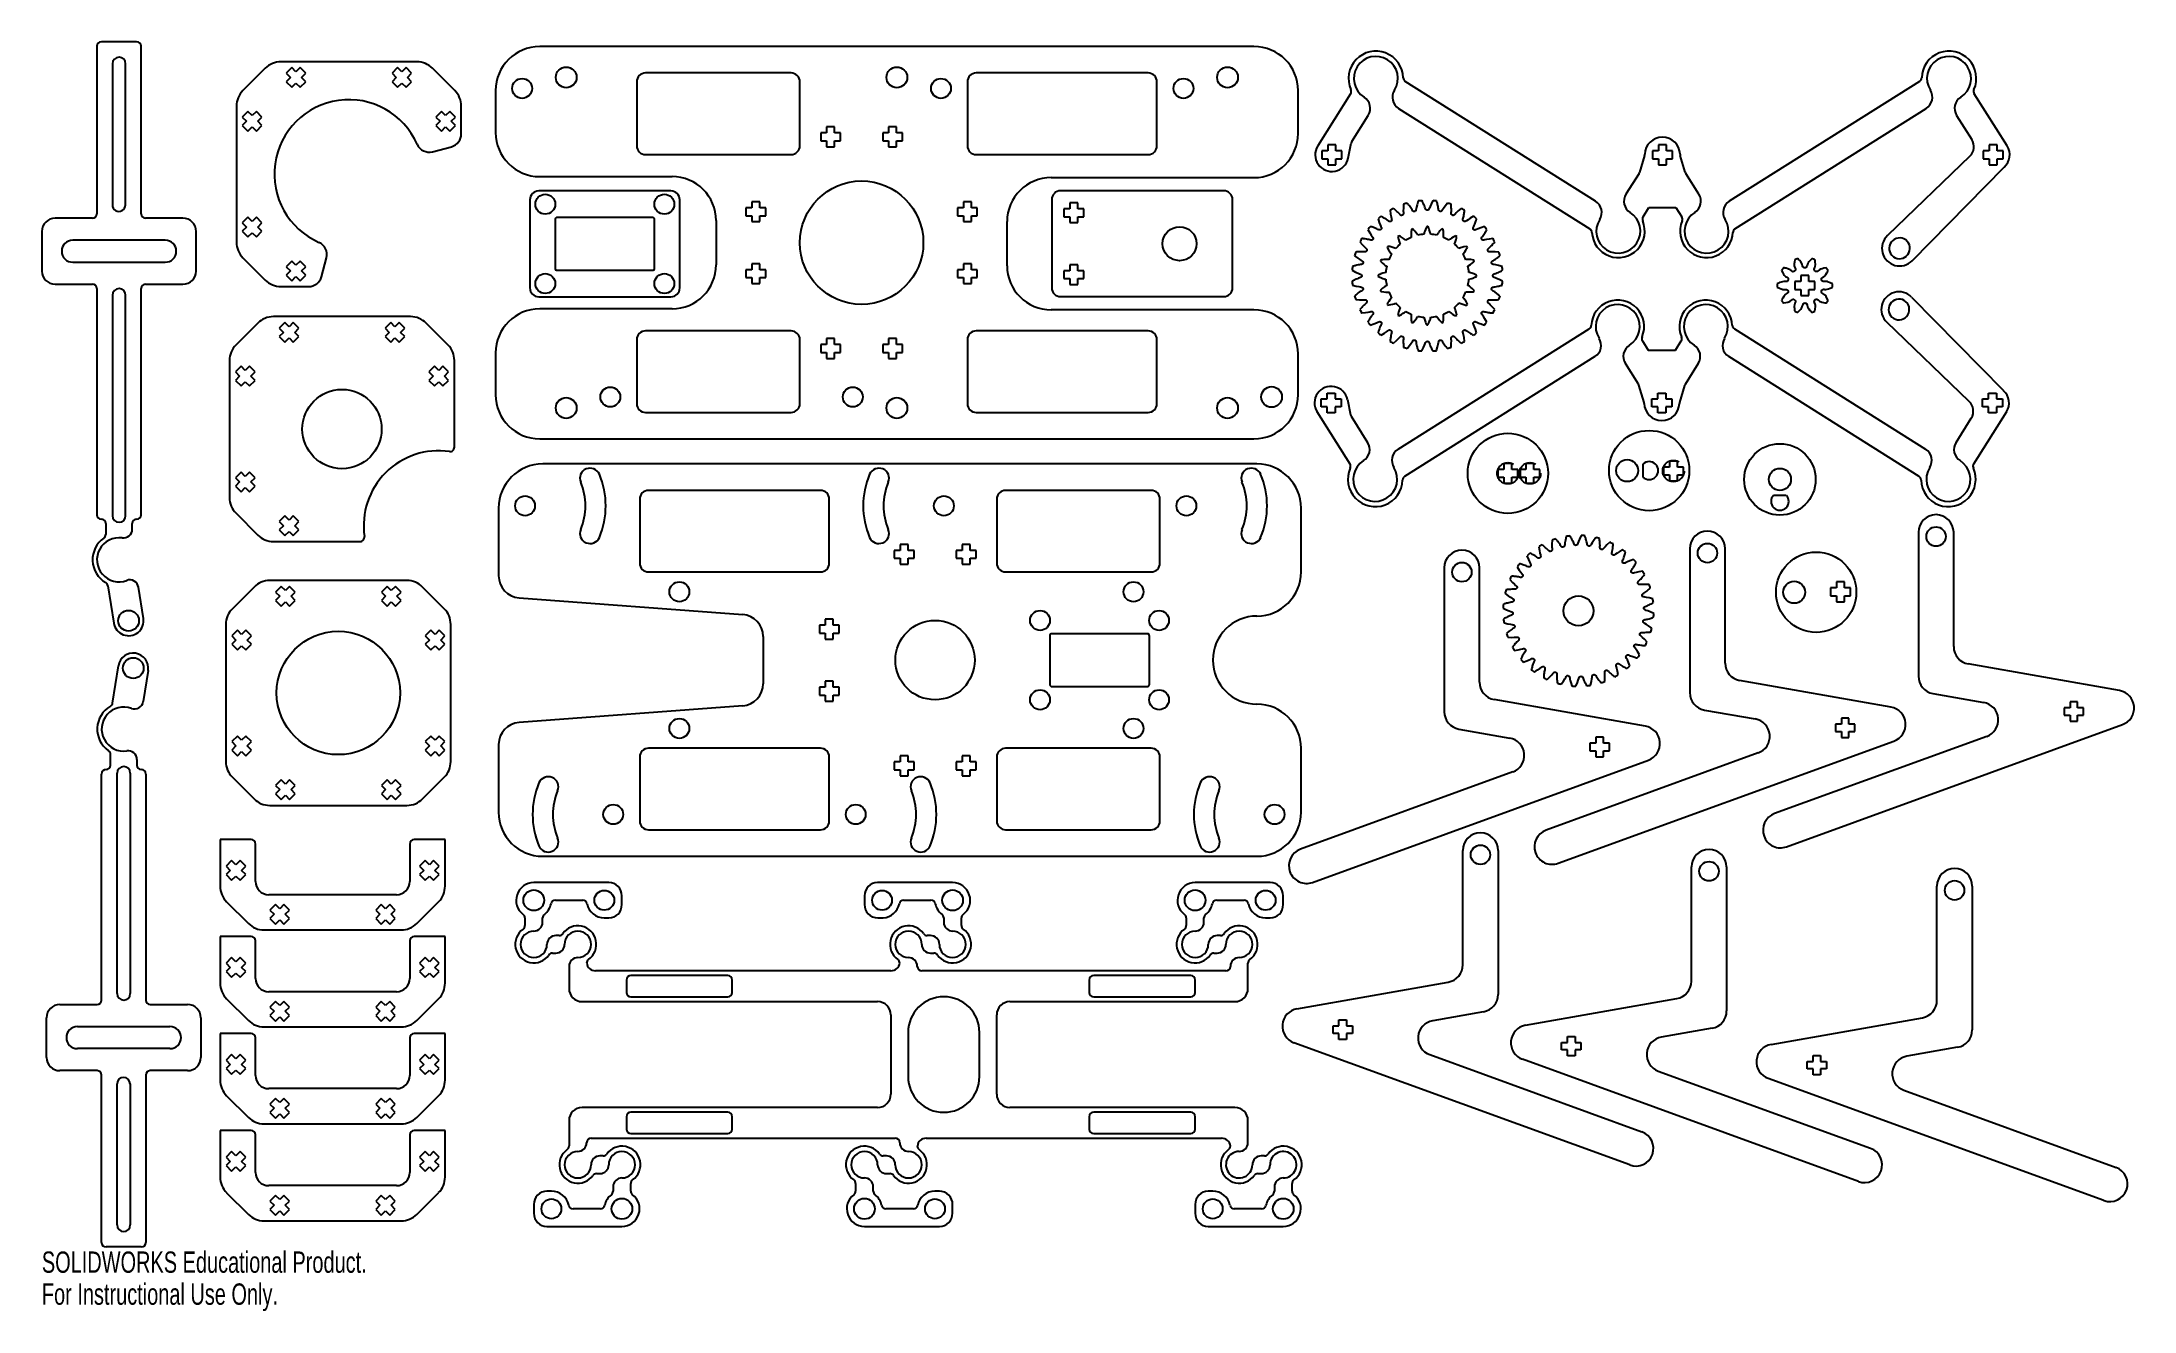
# Model space of a CAD drawing. Header units: millimetres. Extents: x -192 to 283, y -242 to 46.
import ezdxf

# ---------------------------------------------------------------- set-up
doc = ezdxf.new("R2010")
doc.units = ezdxf.units.MM
doc.linetypes.add('CENTERX2', pattern=[20.32, 12.7, -2.54, 2.54, -2.54])
doc.styles.add('SLDTEXTSTYLE0', font='TXT', dxfattribs={"width": 0.7})

msp = doc.modelspace()

# ---------------------------------------------------------------- texts
at = {"color": 7, "linetype": 'Continuous', "char_height": 4.8336, "attachment_point": 1, "style": 'SLDTEXTSTYLE0'}
for s, insert in [('SOLIDWORKS Educational Product.', (-191.59, -228.63)), ('For Instructional Use Only.', (-191.59, -235.88))]:
    msp.add_mtext(s, dxfattribs=dict(at, insert=insert))

# ---------------------------------------------------------------- linework, layer by layer
at = {"color": 7, "linetype": 'Continuous'}
for p, q in [((-179.09, 44.8), (-179.09, 6.8)), ((-170.09, 45.8), (-178.09, 45.8)), ((-169.09, 6.8), (-169.09, 44.8)), ((83.34, 44.73), (-78.66, 44.73)), ((-175.59, 40.8), (-175.6, 8.8)), ((-172.64, 8.8), (-172.59, 40.8)), ((-140.91, 39.81), (-145.98, 34.74)), ((-106.52, 41.28), (-137.38, 41.28)), ((-134.9, 39.95), (-136.17, 38.67)), ((-136.17, 38.67), (-135.22, 37.72)), ((-133.95, 38.99), (-134.9, 39.95)), ((-132.99, 39.95), (-133.95, 38.99)), ((-131.72, 38.67), (-132.99, 39.95)), ((-132.67, 37.72), (-131.72, 38.67)), ((-110.9, 39.95), (-112.17, 38.67)), ((-112.17, 38.67), (-111.22, 37.72)), ((-109.95, 38.99), (-110.9, 39.95)), ((-108.99, 39.95), (-109.95, 38.99)), ((-107.72, 38.67), (-108.99, 39.95)), ((-108.67, 37.72), (-107.72, 38.67)), ((-97.91, 34.74), (-102.98, 39.81)), ((-21.66, 38.73), (-54.66, 38.73)), ((59.34, 38.73), (20.34, 38.73)), ((-135.22, 37.72), (-136.17, 36.76)), ((-136.17, 36.76), (-134.9, 35.49)), ((-134.9, 35.49), (-133.95, 36.45)), ((-133.95, 36.45), (-132.99, 35.49)), ((-132.99, 35.49), (-131.72, 36.76)), ((-131.72, 36.76), (-132.67, 37.72)), ((-111.22, 37.72), (-112.17, 36.76)), ((-112.17, 36.76), (-110.9, 35.49)), ((-110.9, 35.49), (-109.95, 36.45)), ((-109.95, 36.45), (-108.99, 35.49)), ((-108.99, 35.49), (-107.72, 36.76)), ((-107.72, 36.76), (-108.67, 37.72)), ((-88.66, 34.73), (-88.66, 25.23)), ((-56.66, 36.73), (-56.66, 22.23)), ((-19.66, 22.23), (-19.66, 36.73)), ((18.34, 36.73), (18.34, 22.23)), ((61.34, 22.23), (61.34, 36.73)), ((93.34, 25), (93.34, 34.73)), ((105.25, 34.02), (97.79, 22.18)), ((160.81, 9.65), (117.65, 36.83)), ((234.32, 36.83), (191.15, 9.65)), ((254.17, 22.18), (246.71, 34.02)), ((-147.45, 31.21), (-147.45, 0.35)), ((-144.84, 30.01), (-146.12, 28.73)), ((-146.12, 28.73), (-145.16, 27.78)), ((-143.89, 29.05), (-144.84, 30.01)), ((-142.93, 30.01), (-143.89, 29.05)), ((-141.66, 28.73), (-142.93, 30.01)), ((-142.62, 27.78), (-141.66, 28.73)), ((-100.96, 30.01), (-102.23, 28.73)), ((-102.23, 28.73), (-101.28, 27.78)), ((-100.01, 29.05), (-100.96, 30.01)), ((-99.05, 30.01), (-100.01, 29.05)), ((-97.78, 28.73), (-99.05, 30.01)), ((-98.73, 27.78), (-97.78, 28.73)), ((-96.45, 24.91), (-96.45, 31.21)), ((105.51, 23.17), (109.26, 29.12)), ((116.15, 30.68), (159.52, 3.37)), ((192.44, 3.37), (235.81, 30.68)), ((242.71, 29.12), (246.17, 23.61)), ((-145.16, 27.78), (-146.12, 26.82)), ((-146.12, 26.82), (-144.84, 25.55)), ((-144.84, 25.55), (-143.89, 26.5)), ((-143.89, 26.5), (-142.93, 25.55)), ((-142.93, 25.55), (-141.66, 26.82)), ((-141.66, 26.82), (-142.62, 27.78)), ((-101.28, 27.78), (-102.23, 26.82)), ((-102.23, 26.82), (-100.96, 25.55)), ((-100.96, 25.55), (-100.01, 26.5)), ((-100.01, 26.5), (-99.05, 25.55)), ((-99.05, 25.55), (-97.78, 26.82)), ((-97.78, 26.82), (-98.73, 27.78)), ((-14.94, 25.13), (-14.94, 23.33)), ((-13.59, 25.13), (-14.94, 25.13)), ((-13.59, 26.48), (-13.59, 25.13)), ((-11.79, 26.48), (-13.59, 26.48)), ((-11.79, 25.13), (-11.79, 26.48)), ((-10.44, 25.13), (-11.79, 25.13)), ((-10.44, 23.33), (-10.44, 25.13)), ((-0.88, 25.13), (-0.88, 23.33)), ((0.47, 25.13), (-0.88, 25.13)), ((0.47, 26.48), (0.47, 25.13)), ((2.27, 26.48), (0.47, 26.48)), ((2.27, 25.13), (2.27, 26.48)), ((3.62, 25.13), (2.27, 25.13)), ((3.62, 23.33), (3.62, 25.13)), ((-102.95, 20.87), (-98.67, 22.01)), ((-54.66, 20.23), (-21.66, 20.23)), ((-14.94, 23.33), (-13.59, 23.33)), ((-13.59, 23.33), (-13.59, 21.98)), ((-13.59, 21.98), (-11.79, 21.98)), ((-11.79, 23.33), (-10.44, 23.33)), ((-11.79, 21.98), (-11.79, 23.33)), ((-0.88, 23.33), (0.47, 23.33)), ((0.47, 23.33), (0.47, 21.98)), ((0.47, 21.98), (2.27, 21.98)), ((2.27, 23.33), (3.62, 23.33)), ((2.27, 21.98), (2.27, 23.33)), ((20.34, 20.23), (59.34, 20.23)), ((100.08, 21.07), (98.73, 21.07)), ((98.73, 21.07), (98.73, 19.27)), ((98.73, 19.27), (100.08, 19.27)), ((100.08, 22.42), (100.08, 21.07)), ((101.88, 22.42), (100.08, 22.42)), ((100.08, 19.27), (100.08, 17.92)), ((101.88, 21.07), (101.88, 22.42)), ((103.23, 21.07), (101.88, 21.07)), ((101.88, 19.27), (103.23, 19.27)), ((101.88, 17.92), (101.88, 19.27)), ((103.23, 19.27), (103.23, 21.07)), ((104.68, 19.41), (105.37, 22.83)), ((171.94, 20.03), (170.79, 16.17)), ((175.08, 21.07), (173.73, 21.07)), ((173.73, 21.07), (173.73, 19.27)), ((173.73, 19.27), (175.08, 19.27)), ((175.08, 22.42), (175.08, 21.07)), ((176.88, 22.42), (175.08, 22.42)), ((175.08, 19.27), (175.08, 17.92)), ((176.88, 21.07), (176.88, 22.42)), ((178.23, 21.07), (176.88, 21.07)), ((176.88, 19.27), (178.23, 19.27)), ((176.88, 17.92), (176.88, 19.27)), ((178.23, 19.27), (178.23, 21.07)), ((181.16, 16.2), (180.02, 20.03)), ((245.72, 19.85), (227, 1.83)), ((250.08, 21.07), (248.73, 21.07)), ((248.73, 21.07), (248.73, 19.27)), ((248.73, 19.27), (250.08, 19.27)), ((250.08, 22.42), (250.08, 21.07)), ((251.88, 22.42), (250.08, 22.42)), ((250.08, 19.27), (250.08, 17.92)), ((251.88, 21.07), (251.88, 22.42)), ((253.23, 21.07), (251.88, 21.07)), ((251.88, 19.27), (253.23, 19.27)), ((251.88, 17.92), (251.88, 19.27)), ((253.23, 19.27), (253.23, 21.07)), ((-78.66, 15.23), (-48.66, 15.23)), ((37.34, 15), (83.34, 15)), ((100.08, 17.92), (101.88, 17.92)), ((170.68, 15.93), (167.71, 11.21)), ((175.08, 17.92), (176.88, 17.92)), ((184.26, 11.21), (181.27, 15.95)), ((232.62, -3.85), (253.52, 17.38)), ((250.08, 17.92), (251.88, 17.92)), ((-80.9, 9.96), (-80.9, -10.04)), ((-48.9, 11.96), (-78.9, 11.96)), ((-46.9, -10.04), (-46.9, 9.96)), ((-30.56, 9.51), (-30.56, 8.16)), ((-28.76, 9.51), (-30.56, 9.51)), ((-28.76, 8.16), (-28.76, 9.51)), ((17.44, 9.51), (17.44, 8.16)), ((19.24, 9.51), (17.44, 9.51)), ((19.24, 8.16), (19.24, 9.51)), ((37.47, 10), (37.47, -10)), ((76.47, 12), (39.47, 12)), ((78.47, -10), (78.47, 10)), ((-180.09, 5.8), (-188.59, 5.8)), ((-159.59, 5.8), (-168.09, 5.8)), ((-144.84, 6.01), (-146.12, 4.73)), ((-143.89, 5.05), (-144.84, 6.01)), ((-142.93, 6.01), (-143.89, 5.05)), ((-141.66, 4.73), (-142.93, 6.01)), ((-75.2, 5.46), (-75.2, -5.54)), ((-53.1, 5.96), (-74.7, 5.96)), ((-52.6, -5.54), (-52.6, 5.46)), ((-38.66, 5.23), (-38.66, -4.77)), ((-31.91, 8.16), (-31.91, 6.36)), ((-30.56, 8.16), (-31.91, 8.16)), ((-31.91, 6.36), (-30.56, 6.36)), ((-30.56, 6.36), (-30.56, 5.01)), ((-30.56, 5.01), (-28.76, 5.01)), ((-27.41, 8.16), (-28.76, 8.16)), ((-28.76, 6.36), (-27.41, 6.36)), ((-28.76, 5.01), (-28.76, 6.36)), ((-27.41, 6.36), (-27.41, 8.16)), ((16.09, 8.16), (16.09, 6.36)), ((17.44, 8.16), (16.09, 8.16)), ((16.09, 6.36), (17.44, 6.36)), ((17.44, 6.36), (17.44, 5.01)), ((17.44, 5.01), (19.24, 5.01)), ((20.59, 8.16), (19.24, 8.16)), ((19.24, 6.36), (20.59, 6.36)), ((19.24, 5.01), (19.24, 6.36)), ((20.59, 6.36), (20.59, 8.16)), ((27.34, -5), (27.34, 5)), ((40.22, 7.93), (40.22, 6.13)), ((41.57, 7.93), (40.22, 7.93)), ((40.22, 6.13), (41.57, 6.13)), ((41.57, 9.28), (41.57, 7.93)), ((43.37, 9.28), (41.57, 9.28)), ((41.57, 6.13), (41.57, 4.78)), ((41.57, 4.78), (43.37, 4.78)), ((43.37, 7.93), (43.37, 9.28)), ((44.72, 7.93), (43.37, 7.93)), ((43.37, 4.78), (43.37, 6.13)), ((43.37, 6.13), (44.72, 6.13)), ((44.72, 6.13), (44.72, 7.93)), ((171.58, 6.11), (172.91, 8.22)), ((172.91, 8.22), (179.05, 8.22)), ((179.05, 8.22), (180.38, 6.11)), ((-191.59, 2.8), (-191.59, -6.2)), ((-163.59, 0.8), (-184.59, 0.8)), ((-156.59, -6.2), (-156.59, 2.8)), ((-146.12, 4.73), (-145.16, 3.78)), ((-145.16, 3.78), (-146.12, 2.82)), ((-146.12, 2.82), (-144.84, 1.55)), ((-144.84, 1.55), (-143.89, 2.5)), ((-143.89, 2.5), (-142.93, 1.55)), ((-142.93, 1.55), (-141.66, 2.82)), ((-142.62, 3.78), (-141.66, 4.73)), ((-141.66, 2.82), (-142.62, 3.78)), ((-184.59, -4.2), (-163.59, -4.2)), ((-145.98, -3.19), (-140.91, -8.26)), ((-134.9, -3.94), (-136.17, -5.21)), ((-133.95, -4.89), (-134.9, -3.94)), ((-132.99, -3.94), (-133.95, -4.89)), ((-131.72, -5.21), (-132.99, -3.94)), ((-128.18, -7.5), (-127.04, -3.22)), ((-30.56, -4.55), (-30.56, -5.9)), ((-28.76, -4.55), (-30.56, -4.55)), ((-28.76, -5.9), (-28.76, -4.55)), ((17.44, -4.55), (17.44, -5.9)), ((19.24, -4.55), (17.44, -4.55)), ((19.24, -5.9), (19.24, -4.55)), ((231.35, -2.79), (231.35, -2.78)), ((-188.59, -9.2), (-180.09, -9.2)), ((-168.09, -9.2), (-159.59, -9.2)), ((-136.17, -5.21), (-135.22, -6.16)), ((-135.22, -6.16), (-136.17, -7.12)), ((-136.17, -7.12), (-134.9, -8.39)), ((-134.9, -8.39), (-133.95, -7.44)), ((-133.95, -7.44), (-132.99, -8.39)), ((-132.99, -8.39), (-131.72, -7.12)), ((-132.67, -6.16), (-131.72, -5.21)), ((-131.72, -7.12), (-132.67, -6.16)), ((-74.7, -6.04), (-53.1, -6.04)), ((-31.91, -5.9), (-31.91, -7.7)), ((-30.56, -5.9), (-31.91, -5.9)), ((-31.91, -7.7), (-30.56, -7.7)), ((-30.56, -7.7), (-30.56, -9.05)), ((-30.56, -9.05), (-28.76, -9.05)), ((-27.41, -5.9), (-28.76, -5.9)), ((-28.76, -7.7), (-27.41, -7.7)), ((-28.76, -9.05), (-28.76, -7.7)), ((-27.41, -7.7), (-27.41, -5.9)), ((16.09, -5.9), (16.09, -7.7)), ((17.44, -5.9), (16.09, -5.9)), ((16.09, -7.7), (17.44, -7.7)), ((17.44, -7.7), (17.44, -9.05)), ((17.44, -9.05), (19.24, -9.05)), ((20.59, -5.9), (19.24, -5.9)), ((19.24, -7.7), (20.59, -7.7)), ((19.24, -9.05), (19.24, -7.7)), ((20.59, -7.7), (20.59, -5.9)), ((40.22, -6.13), (40.22, -7.93)), ((41.57, -6.13), (40.22, -6.13)), ((40.22, -7.93), (41.57, -7.93)), ((41.57, -4.78), (41.57, -6.13)), ((43.37, -4.78), (41.57, -4.78)), ((41.57, -7.93), (41.57, -9.28)), ((41.57, -9.28), (43.37, -9.28)), ((43.37, -6.13), (43.37, -4.78)), ((44.72, -6.13), (43.37, -6.13)), ((43.37, -7.93), (44.72, -7.93)), ((43.37, -9.28), (43.37, -7.93)), ((44.72, -7.93), (44.72, -6.13)), ((207.38, -8.57), (206.03, -8.57)), ((206.03, -8.57), (206.03, -10.37)), ((207.38, -7.22), (207.38, -8.57)), ((209.18, -7.22), (207.38, -7.22)), ((209.18, -8.57), (209.18, -7.22)), ((210.53, -8.57), (209.18, -8.57)), ((210.53, -10.37), (210.53, -8.57)), ((-179.09, -10.2), (-179.09, -61.51)), ((-175.59, -11.7), (-175.59, -61.7)), ((-172.59, -61.7), (-172.59, -11.7)), ((-169.09, -61.51), (-169.09, -10.2)), ((-137.38, -9.72), (-131.08, -9.72)), ((-78.9, -12.04), (-48.9, -12.04)), ((39.47, -12), (76.47, -12)), ((206.03, -10.37), (207.38, -10.37)), ((207.38, -10.37), (207.38, -11.72)), ((207.38, -11.72), (209.18, -11.72)), ((209.18, -10.37), (210.53, -10.37)), ((209.18, -11.72), (209.18, -10.37)), ((231.21, -13.17), (231.22, -13.18)), ((232.48, -12.11), (253.38, -33.34)), ((-142.61, -18.01), (-147.55, -22.95)), ((-107.95, -16.55), (-139.08, -16.55)), ((-136.47, -17.88), (-137.74, -19.15)), ((-135.52, -18.84), (-136.47, -17.88)), ((-134.56, -17.88), (-135.52, -18.84)), ((-133.29, -19.15), (-134.56, -17.88)), ((-112.47, -17.88), (-113.74, -19.15)), ((-111.52, -18.84), (-112.47, -17.88)), ((-110.56, -17.88), (-111.52, -18.84)), ((-109.29, -19.15), (-110.56, -17.88)), ((-99.48, -22.95), (-104.42, -18.01)), ((-48.66, -14.77), (-78.66, -14.77)), ((83.34, -15), (37.34, -15)), ((245.58, -35.81), (226.86, -17.79)), ((-137.74, -19.15), (-136.79, -20.11)), ((-136.79, -20.11), (-137.74, -21.06)), ((-137.74, -21.06), (-136.47, -22.34)), ((-136.47, -22.34), (-135.52, -21.38)), ((-135.52, -21.38), (-134.56, -22.34)), ((-134.56, -22.34), (-133.29, -21.06)), ((-134.24, -20.11), (-133.29, -19.15)), ((-133.29, -21.06), (-134.24, -20.11)), ((-113.74, -19.15), (-112.79, -20.11)), ((-112.79, -20.11), (-113.74, -21.06)), ((-113.74, -21.06), (-112.47, -22.34)), ((-112.47, -22.34), (-111.52, -21.38)), ((-111.52, -21.38), (-110.56, -22.34)), ((-110.56, -22.34), (-109.29, -21.06)), ((-110.24, -20.11), (-109.29, -19.15)), ((-109.29, -21.06), (-110.24, -20.11)), ((-56.66, -21.77), (-56.66, -36.27)), ((-21.66, -19.77), (-54.66, -19.77)), ((-19.66, -36.27), (-19.66, -21.77)), ((-13.59, -22.87), (-14.94, -22.87)), ((-14.94, -22.87), (-14.94, -24.67)), ((-13.59, -21.52), (-13.59, -22.87)), ((-11.79, -21.52), (-13.59, -21.52)), ((-11.79, -22.87), (-11.79, -21.52)), ((-10.44, -22.87), (-11.79, -22.87)), ((-10.44, -24.67), (-10.44, -22.87)), ((-0.88, -22.87), (-0.88, -24.67)), ((0.47, -22.87), (-0.88, -22.87)), ((0.47, -21.52), (0.47, -22.87)), ((2.27, -21.52), (0.47, -21.52)), ((2.27, -22.87), (2.27, -21.52)), ((3.62, -22.87), (2.27, -22.87)), ((3.62, -24.67), (3.62, -22.87)), ((18.34, -21.77), (18.34, -36.27)), ((59.34, -19.77), (20.34, -19.77)), ((61.34, -36.27), (61.34, -21.77)), ((116.02, -46.64), (159.39, -19.33)), ((171.44, -22.07), (172.77, -24.18)), ((178.92, -24.18), (180.24, -22.07)), ((192.3, -19.33), (235.67, -46.64)), ((-149.02, -26.49), (-149.02, -57.61)), ((-146.41, -27.82), (-147.68, -29.1)), ((-145.46, -28.78), (-146.41, -27.82)), ((-144.5, -27.82), (-145.46, -28.78)), ((-143.23, -29.1), (-144.5, -27.82)), ((-102.53, -27.82), (-103.8, -29.1)), ((-101.57, -28.78), (-102.53, -27.82)), ((-100.62, -27.82), (-101.57, -28.78)), ((-99.35, -29.1), (-100.62, -27.82)), ((-98.02, -46.16), (-98.02, -26.49)), ((-88.66, -24.77), (-88.66, -34.27)), ((-14.94, -24.67), (-13.59, -24.67)), ((-13.59, -24.67), (-13.59, -26.02)), ((-13.59, -26.02), (-11.79, -26.02)), ((-11.79, -24.67), (-10.44, -24.67)), ((-11.79, -26.02), (-11.79, -24.67)), ((-0.88, -24.67), (0.47, -24.67)), ((0.47, -24.67), (0.47, -26.02)), ((0.47, -26.02), (2.27, -26.02)), ((2.27, -24.67), (3.62, -24.67)), ((2.27, -26.02), (2.27, -24.67)), ((93.34, -34.27), (93.34, -25)), ((160.67, -25.61), (117.51, -52.79)), ((170.54, -31.89), (167.57, -27.17)), ((172.77, -24.18), (178.92, -24.18)), ((184.12, -27.17), (181.14, -31.91)), ((234.18, -52.79), (191.02, -25.61)), ((-147.68, -29.1), (-146.73, -30.05)), ((-146.73, -30.05), (-147.68, -31)), ((-147.68, -31), (-146.41, -32.28)), ((-146.41, -32.28), (-145.46, -31.32)), ((-145.46, -31.32), (-144.5, -32.28)), ((-144.5, -32.28), (-143.23, -31)), ((-144.18, -30.05), (-143.23, -29.1)), ((-143.23, -31), (-144.18, -30.05)), ((-103.8, -29.1), (-102.85, -30.05)), ((-102.85, -30.05), (-103.8, -31)), ((-103.8, -31), (-102.53, -32.28)), ((-102.53, -32.28), (-101.57, -31.32)), ((-101.57, -31.32), (-100.62, -32.28)), ((-100.62, -32.28), (-99.35, -31)), ((-100.3, -30.05), (-99.35, -29.1)), ((-99.35, -31), (-100.3, -30.05)), ((171.81, -35.99), (170.65, -32.13)), ((181.02, -32.16), (179.88, -35.99)), ((98.59, -37.03), (98.59, -35.23)), ((98.59, -35.23), (99.94, -35.23)), ((99.94, -37.03), (98.59, -37.03)), ((99.94, -35.23), (99.94, -33.88)), ((99.94, -33.88), (101.74, -33.88)), ((99.94, -38.38), (99.94, -37.03)), ((101.74, -33.88), (101.74, -35.23)), ((101.74, -35.23), (103.09, -35.23)), ((103.09, -37.03), (101.74, -37.03)), ((101.74, -37.03), (101.74, -38.38)), ((103.09, -35.23), (103.09, -37.03)), ((104.54, -35.37), (105.24, -38.79)), ((173.59, -37.03), (173.59, -35.23)), ((173.59, -35.23), (174.94, -35.23)), ((174.94, -37.03), (173.59, -37.03)), ((174.94, -35.23), (174.94, -33.88)), ((174.94, -33.88), (176.74, -33.88)), ((174.94, -38.38), (174.94, -37.03)), ((176.74, -33.88), (176.74, -35.23)), ((176.74, -35.23), (178.09, -35.23)), ((178.09, -37.03), (176.74, -37.03)), ((176.74, -37.03), (176.74, -38.38)), ((178.09, -35.23), (178.09, -37.03)), ((248.59, -37.03), (248.59, -35.23)), ((248.59, -35.23), (249.94, -35.23)), ((249.94, -37.03), (248.59, -37.03)), ((249.94, -35.23), (249.94, -33.88)), ((249.94, -33.88), (251.74, -33.88)), ((249.94, -38.38), (249.94, -37.03)), ((251.74, -33.88), (251.74, -35.23)), ((251.74, -35.23), (253.09, -35.23)), ((253.09, -37.03), (251.74, -37.03)), ((251.74, -37.03), (251.74, -38.38)), ((253.09, -35.23), (253.09, -37.03)), ((-54.66, -38.27), (-21.66, -38.27)), ((20.34, -38.27), (59.34, -38.27)), ((105.12, -49.98), (97.66, -38.13)), ((101.74, -38.38), (99.94, -38.38)), ((105.37, -39.12), (109.12, -45.08)), ((176.74, -38.38), (174.94, -38.38)), ((242.57, -45.08), (246.04, -39.57)), ((254.03, -38.13), (246.57, -49.98)), ((251.74, -38.38), (249.94, -38.38)), ((-78.66, -44.27), (83.34, -44.27)), ((-146.41, -51.82), (-147.68, -53.1)), ((-145.46, -52.78), (-146.41, -51.82)), ((-144.5, -51.82), (-145.46, -52.78)), ((-143.23, -53.1), (-144.5, -51.82)), ((84.01, -49.97), (-77.99, -49.97)), ((138.68, -51.19), (138.68, -52.99)), ((140.03, -51.19), (138.68, -51.19)), ((141.83, -49.84), (140.03, -49.84)), ((140.03, -49.84), (140.03, -51.19)), ((141.83, -51.19), (141.83, -49.84)), ((143.18, -51.19), (141.83, -51.19)), ((143.18, -52.99), (143.18, -51.19)), ((143.68, -51.19), (143.68, -52.99)), ((145.03, -51.19), (143.68, -51.19)), ((146.83, -49.84), (145.03, -49.84)), ((145.03, -49.84), (145.03, -51.19)), ((146.83, -51.19), (146.83, -49.84)), ((148.18, -51.19), (146.83, -51.19)), ((148.18, -52.99), (148.18, -51.19)), ((171.54, -50.01), (171.54, -52.93)), ((176.23, -50.67), (176.23, -52.47)), ((177.58, -50.67), (176.23, -50.67)), ((179.38, -49.32), (177.58, -49.32)), ((177.58, -49.32), (177.58, -50.67)), ((179.38, -50.67), (179.38, -49.32)), ((180.73, -50.67), (179.38, -50.67)), ((180.73, -52.47), (180.73, -50.67)), ((-147.68, -53.1), (-146.73, -54.05)), ((-146.73, -54.05), (-147.68, -55)), ((-147.68, -55), (-146.41, -56.28)), ((-146.41, -56.28), (-145.46, -55.32)), ((-145.46, -55.32), (-144.5, -56.28)), ((-144.5, -56.28), (-143.23, -55)), ((-144.18, -54.05), (-143.23, -53.1)), ((-143.23, -55), (-144.18, -54.05)), ((-14.99, -55.97), (-53.99, -55.97)), ((60.01, -55.97), (27.01, -55.97)), ((138.68, -52.99), (140.03, -52.99)), ((140.03, -52.99), (140.03, -54.34)), ((140.03, -54.34), (141.83, -54.34)), ((141.83, -54.34), (141.83, -52.99)), ((141.83, -52.99), (143.18, -52.99)), ((143.68, -52.99), (145.03, -52.99)), ((145.03, -52.99), (145.03, -54.34)), ((145.03, -54.34), (146.83, -54.34)), ((146.83, -54.34), (146.83, -52.99)), ((146.83, -52.99), (148.18, -52.99)), ((176.23, -52.47), (177.58, -52.47)), ((177.58, -52.47), (177.58, -53.82)), ((177.58, -53.82), (179.38, -53.82)), ((179.38, -53.82), (179.38, -52.47)), ((179.38, -52.47), (180.73, -52.47)), ((-147.55, -61.15), (-142.61, -66.09)), ((-87.99, -59.97), (-87.99, -75.33)), ((-55.99, -57.97), (-55.99, -72.47)), ((-12.99, -72.47), (-12.99, -57.97)), ((25.01, -57.97), (25.01, -72.47)), ((62.01, -72.47), (62.01, -57.97)), ((94.01, -74.47), (94.01, -59.97)), ((204.08, -57.1), (201.17, -57.1)), ((-177.09, -63.51), (-177.09, -65.96)), ((-171.09, -64.77), (-171.09, -63.51)), ((-136.47, -61.76), (-137.74, -63.04)), ((-137.74, -63.04), (-136.79, -63.99)), ((-136.79, -63.99), (-137.74, -64.95)), ((-137.74, -64.95), (-136.47, -66.22)), ((-135.52, -62.72), (-136.47, -61.76)), ((-136.47, -66.22), (-135.52, -65.26)), ((-134.56, -61.76), (-135.52, -62.72)), ((-135.52, -65.26), (-134.56, -66.22)), ((-133.29, -63.04), (-134.56, -61.76)), ((-134.56, -66.22), (-133.29, -64.95)), ((-134.24, -63.99), (-133.29, -63.04)), ((-133.29, -64.95), (-134.24, -63.99)), ((234.04, -65.47), (234.04, -98.11)), ((242.04, -91.4), (242.04, -65.47)), ((-139.08, -67.55), (-119.41, -67.55)), ((3.08, -69.57), (1.73, -69.57)), ((1.73, -69.57), (1.73, -71.37)), ((3.08, -68.22), (3.08, -69.57)), ((4.88, -68.22), (3.08, -68.22)), ((4.88, -69.57), (4.88, -68.22)), ((6.23, -69.57), (4.88, -69.57)), ((6.23, -71.37), (6.23, -69.57)), ((15.79, -69.57), (15.79, -71.37)), ((17.14, -69.57), (15.79, -69.57)), ((17.14, -68.22), (17.14, -69.57)), ((18.94, -68.22), (17.14, -68.22)), ((18.94, -69.57), (18.94, -68.22)), ((20.29, -69.57), (18.94, -69.57)), ((20.29, -71.37), (20.29, -69.57)), ((182.19, -69.21), (182.19, -101.85)), ((190.19, -95.14), (190.19, -69.21)), ((-53.99, -74.47), (-14.99, -74.47)), ((1.73, -71.37), (3.08, -71.37)), ((3.08, -71.37), (3.08, -72.72)), ((3.08, -72.72), (4.88, -72.72)), ((4.88, -71.37), (6.23, -71.37)), ((4.88, -72.72), (4.88, -71.37)), ((15.79, -71.37), (17.14, -71.37)), ((17.14, -71.37), (17.14, -72.72)), ((17.14, -72.72), (18.94, -72.72)), ((18.94, -71.37), (20.29, -71.37)), ((18.94, -72.72), (18.94, -71.37)), ((27.01, -74.47), (60.01, -74.47)), ((126.5, -73.54), (126.5, -106.18)), ((134.5, -99.47), (134.5, -73.54)), ((-176.61, -77.61), (-175.28, -86.06)), ((-168.56, -85.01), (-169.67, -77.95)), ((-143.44, -77.89), (-148.38, -82.83)), ((-108.78, -76.42), (-139.91, -76.42)), ((-137.3, -77.75), (-138.57, -79.03)), ((-138.57, -79.03), (-137.62, -79.98)), ((-137.62, -79.98), (-138.57, -80.94)), ((-136.35, -78.71), (-137.3, -77.75)), ((-135.39, -77.75), (-136.35, -78.71)), ((-134.12, -79.03), (-135.39, -77.75)), ((-135.07, -79.98), (-134.12, -79.03)), ((-134.12, -80.94), (-135.07, -79.98)), ((-113.3, -77.75), (-114.57, -79.03)), ((-114.57, -79.03), (-113.62, -79.98)), ((-113.62, -79.98), (-114.57, -80.94)), ((-112.35, -78.71), (-113.3, -77.75)), ((-111.39, -77.75), (-112.35, -78.71)), ((-110.12, -79.03), (-111.39, -77.75)), ((-111.07, -79.98), (-110.12, -79.03)), ((-110.12, -80.94), (-111.07, -79.98)), ((-100.31, -82.83), (-105.25, -77.89)), ((-83.36, -80.32), (-32.61, -84.12)), ((214.11, -78.06), (214.11, -79.86)), ((215.46, -78.06), (214.11, -78.06)), ((214.11, -79.86), (215.46, -79.86)), ((217.26, -76.71), (215.46, -76.71)), ((215.46, -76.71), (215.46, -78.06)), ((215.46, -79.86), (215.46, -81.21)), ((217.26, -78.06), (217.26, -76.71)), ((218.61, -78.06), (217.26, -78.06)), ((217.26, -81.21), (217.26, -79.86)), ((217.26, -79.86), (218.61, -79.86)), ((218.61, -79.86), (218.61, -78.06)), ((-138.57, -80.94), (-137.3, -82.21)), ((-137.3, -82.21), (-136.35, -81.26)), ((-136.35, -81.26), (-135.39, -82.21)), ((-135.39, -82.21), (-134.12, -80.94)), ((-114.57, -80.94), (-113.3, -82.21)), ((-113.3, -82.21), (-112.35, -81.26)), ((-112.35, -81.26), (-111.39, -82.21)), ((-111.39, -82.21), (-110.12, -80.94)), ((-13.89, -85.19), (-13.89, -86.54)), ((-12.09, -85.19), (-13.89, -85.19)), ((-12.09, -86.54), (-12.09, -85.19)), ((215.46, -81.21), (217.26, -81.21)), ((-149.85, -86.36), (-149.85, -117.49)), ((-147.24, -87.7), (-148.52, -88.97)), ((-148.52, -88.97), (-147.56, -89.92)), ((-147.56, -89.92), (-148.52, -90.88)), ((-146.29, -88.65), (-147.24, -87.7)), ((-145.33, -87.7), (-146.29, -88.65)), ((-144.06, -88.97), (-145.33, -87.7)), ((-145.01, -89.92), (-144.06, -88.97)), ((-144.06, -90.88), (-145.01, -89.92)), ((-103.36, -87.7), (-104.63, -88.97)), ((-104.63, -88.97), (-103.68, -89.92)), ((-103.68, -89.92), (-104.63, -90.88)), ((-102.41, -88.65), (-103.36, -87.7)), ((-101.45, -87.7), (-102.41, -88.65)), ((-100.18, -88.97), (-101.45, -87.7)), ((-101.13, -89.92), (-100.18, -88.97)), ((-100.18, -90.88), (-101.13, -89.92)), ((-98.85, -117.49), (-98.85, -86.36)), ((-27.99, -89.11), (-27.99, -99.83)), ((-13.89, -86.54), (-15.24, -86.54)), ((-15.24, -86.54), (-15.24, -88.34)), ((-15.24, -88.34), (-13.89, -88.34)), ((-13.89, -88.34), (-13.89, -89.69)), ((-13.89, -89.69), (-12.09, -89.69)), ((-10.74, -86.54), (-12.09, -86.54)), ((-12.09, -88.34), (-10.74, -88.34)), ((-12.09, -89.69), (-12.09, -88.34)), ((-10.74, -88.34), (-10.74, -86.54)), ((37.01, -88.97), (37.01, -99.97)), ((59.11, -88.47), (37.51, -88.47)), ((59.61, -99.97), (59.61, -88.97)), ((-148.52, -90.88), (-147.24, -92.15)), ((-147.24, -92.15), (-146.29, -91.2)), ((-146.29, -91.2), (-145.33, -92.15)), ((-145.33, -92.15), (-144.06, -90.88)), ((-104.63, -90.88), (-103.36, -92.15)), ((-103.36, -92.15), (-102.41, -91.2)), ((-102.41, -91.2), (-101.45, -92.15)), ((-101.45, -92.15), (-100.18, -90.88)), ((-175.54, -104.2), (-174.22, -95.75)), ((-167.5, -96.81), (-168.61, -103.86)), ((-13.89, -99.25), (-13.89, -100.6)), ((-12.09, -99.25), (-13.89, -99.25)), ((-12.09, -100.6), (-12.09, -99.25)), ((227.83, -105.13), (193.5, -99.08)), ((279.67, -101.39), (245.34, -95.34)), ((-15.24, -100.6), (-15.24, -102.4)), ((-13.89, -100.6), (-15.24, -100.6)), ((-15.24, -102.4), (-13.89, -102.4)), ((-13.89, -102.4), (-13.89, -103.75)), ((-13.89, -103.75), (-12.09, -103.75)), ((-10.74, -100.6), (-12.09, -100.6)), ((-12.09, -102.4), (-10.74, -102.4)), ((-12.09, -103.75), (-12.09, -102.4)), ((-10.74, -102.4), (-10.74, -100.6)), ((37.51, -100.47), (59.11, -100.47)), ((172.14, -109.46), (137.81, -103.41)), ((237.34, -102.05), (248.88, -104.08)), ((268.43, -103.91), (268.43, -105.26)), ((270.13, -103.91), (268.43, -103.91)), ((270.13, -105.26), (270.13, -103.91)), ((-32.61, -104.82), (-83.36, -108.62)), ((185.5, -105.79), (197.04, -107.82)), ((204.16, -136.82), (280.34, -109.09)), ((215.24, -109), (215.24, -110.7)), ((216.59, -109), (215.24, -109)), ((216.59, -107.65), (216.59, -109)), ((218.29, -107.65), (216.59, -107.65)), ((218.29, -109), (218.29, -107.65)), ((219.64, -109), (218.29, -109)), ((219.64, -110.7), (219.64, -109)), ((267.08, -105.26), (267.08, -106.96)), ((268.43, -105.26), (267.08, -105.26)), ((267.08, -106.96), (268.43, -106.96)), ((268.43, -106.96), (268.43, -108.31)), ((268.43, -108.31), (270.13, -108.31)), ((271.48, -105.26), (270.13, -105.26)), ((270.13, -106.96), (271.48, -106.96)), ((270.13, -108.31), (270.13, -106.96)), ((271.48, -106.96), (271.48, -105.26)), ((-147.24, -111.7), (-148.52, -112.97)), ((-148.52, -112.97), (-147.56, -113.92)), ((-146.29, -112.65), (-147.24, -111.7)), ((-145.33, -111.7), (-146.29, -112.65)), ((-144.06, -112.97), (-145.33, -111.7)), ((-145.01, -113.92), (-144.06, -112.97)), ((-103.36, -111.7), (-104.63, -112.97)), ((-104.63, -112.97), (-103.68, -113.92)), ((-102.41, -112.65), (-103.36, -111.7)), ((-101.45, -111.7), (-102.41, -112.65)), ((-100.18, -112.97), (-101.45, -111.7)), ((-101.13, -113.92), (-100.18, -112.97)), ((-87.99, -113.61), (-87.99, -128.97)), ((129.81, -110.12), (141.34, -112.15)), ((152.32, -140.56), (228.5, -112.83)), ((159.55, -113.33), (159.55, -115.03)), ((160.9, -113.33), (159.55, -113.33)), ((160.9, -111.98), (160.9, -113.33)), ((162.6, -111.98), (160.9, -111.98)), ((162.6, -113.33), (162.6, -111.98)), ((163.95, -113.33), (162.6, -113.33)), ((163.95, -115.03), (163.95, -113.33)), ((249.55, -111.78), (201.43, -129.3)), ((215.24, -110.7), (216.59, -110.7)), ((216.59, -110.7), (216.59, -112.05)), ((216.59, -112.05), (218.29, -112.05)), ((218.29, -110.7), (219.64, -110.7)), ((218.29, -112.05), (218.29, -110.7)), ((-176.03, -118.31), (-176.03, -115.85)), ((-170.03, -117.04), (-170.03, -118.31)), ((-147.56, -113.92), (-148.52, -114.88)), ((-148.52, -114.88), (-147.24, -116.15)), ((-147.24, -116.15), (-146.29, -115.2)), ((-146.29, -115.2), (-145.33, -116.15)), ((-145.33, -116.15), (-144.06, -114.88)), ((-144.06, -114.88), (-145.01, -113.92)), ((-103.68, -113.92), (-104.63, -114.88)), ((-104.63, -114.88), (-103.36, -116.15)), ((-103.36, -116.15), (-102.41, -115.2)), ((-102.41, -115.2), (-101.45, -116.15)), ((-101.45, -116.15), (-100.18, -114.88)), ((-100.18, -114.88), (-101.13, -113.92)), ((-55.99, -116.47), (-55.99, -130.97)), ((-14.99, -114.47), (-53.99, -114.47)), ((-12.99, -130.97), (-12.99, -116.47)), ((1.73, -117.57), (1.73, -119.37)), ((3.08, -117.57), (1.73, -117.57)), ((3.08, -116.22), (3.08, -117.57)), ((4.88, -116.22), (3.08, -116.22)), ((4.88, -117.57), (4.88, -116.22)), ((6.23, -117.57), (4.88, -117.57)), ((6.23, -119.37), (6.23, -117.57)), ((15.79, -117.57), (15.79, -119.37)), ((17.14, -117.57), (15.79, -117.57)), ((17.14, -116.22), (17.14, -117.57)), ((18.94, -116.22), (17.14, -116.22)), ((18.94, -117.57), (18.94, -116.22)), ((20.29, -117.57), (18.94, -117.57)), ((20.29, -119.37), (20.29, -117.57)), ((25.01, -116.47), (25.01, -130.97)), ((60.01, -114.47), (27.01, -114.47)), ((62.01, -130.97), (62.01, -116.47)), ((94.01, -128.97), (94.01, -114.47)), ((96.63, -144.89), (172.81, -117.16)), ((197.71, -115.52), (149.58, -133.04)), ((159.55, -115.03), (160.9, -115.03)), ((160.9, -115.03), (160.9, -116.38)), ((160.9, -116.38), (162.6, -116.38)), ((162.6, -115.03), (163.95, -115.03)), ((162.6, -116.38), (162.6, -115.03)), ((-178.03, -171.61), (-178.03, -120.31)), ((-174.53, -170.11), (-174.53, -120.11)), ((-171.53, -120.11), (-171.53, -170.11)), ((-168.03, -120.31), (-168.03, -171.61)), ((-148.38, -121.02), (-143.44, -125.96)), ((-137.3, -121.64), (-138.57, -122.91)), ((-138.57, -122.91), (-137.62, -123.86)), ((-136.35, -122.59), (-137.3, -121.64)), ((-135.39, -121.64), (-136.35, -122.59)), ((-134.12, -122.91), (-135.39, -121.64)), ((-135.07, -123.86), (-134.12, -122.91)), ((-113.3, -121.64), (-114.57, -122.91)), ((-114.57, -122.91), (-113.62, -123.86)), ((-112.35, -122.59), (-113.3, -121.64)), ((-111.39, -121.64), (-112.35, -122.59)), ((-110.12, -122.91), (-111.39, -121.64)), ((-111.07, -123.86), (-110.12, -122.91)), ((-105.25, -125.96), (-100.31, -121.02)), ((1.73, -119.37), (3.08, -119.37)), ((3.08, -119.37), (3.08, -120.72)), ((3.08, -120.72), (4.88, -120.72)), ((4.88, -119.37), (6.23, -119.37)), ((4.88, -120.72), (4.88, -119.37)), ((15.79, -119.37), (17.14, -119.37)), ((17.14, -119.37), (17.14, -120.72)), ((17.14, -120.72), (18.94, -120.72)), ((18.94, -119.37), (20.29, -119.37)), ((18.94, -120.72), (18.94, -119.37)), ((142.02, -119.85), (93.89, -137.37)), ((-139.91, -127.42), (-108.78, -127.42)), ((-137.62, -123.86), (-138.57, -124.82)), ((-138.57, -124.82), (-137.3, -126.09)), ((-137.3, -126.09), (-136.35, -125.14)), ((-136.35, -125.14), (-135.39, -126.09)), ((-135.39, -126.09), (-134.12, -124.82)), ((-134.12, -124.82), (-135.07, -123.86)), ((-113.62, -123.86), (-114.57, -124.82)), ((-114.57, -124.82), (-113.3, -126.09)), ((-113.3, -126.09), (-112.35, -125.14)), ((-112.35, -125.14), (-111.39, -126.09)), ((-111.39, -126.09), (-110.12, -124.82)), ((-110.12, -124.82), (-111.07, -123.86)), ((-144.14, -135.19), (-151.14, -135.19)), ((-151.14, -135.19), (-151.14, -145.75)), ((-143.14, -144.69), (-143.14, -136.19)), ((-108.14, -136.19), (-108.14, -144.69)), ((-100.14, -135.19), (-107.14, -135.19)), ((-100.14, -145.75), (-100.14, -135.19)), ((-53.99, -132.97), (-14.99, -132.97)), ((27.01, -132.97), (60.01, -132.97)), ((-148.54, -139.96), (-149.81, -141.23)), ((-149.81, -141.23), (-148.86, -142.19)), ((-148.86, -142.19), (-149.81, -143.14)), ((-147.58, -140.92), (-148.54, -139.96)), ((-146.63, -139.96), (-147.58, -140.92)), ((-145.36, -141.23), (-146.63, -139.96)), ((-146.31, -142.19), (-145.36, -141.23)), ((-145.36, -143.14), (-146.31, -142.19)), ((-104.66, -139.96), (-105.93, -141.23)), ((-105.93, -141.23), (-104.97, -142.19)), ((-104.97, -142.19), (-105.93, -143.14)), ((-103.7, -140.92), (-104.66, -139.96)), ((-102.75, -139.96), (-103.7, -140.92)), ((-101.47, -141.23), (-102.75, -139.96)), ((-102.43, -142.19), (-101.47, -141.23)), ((-101.47, -143.14), (-102.43, -142.19)), ((-77.99, -138.97), (84.01, -138.97)), ((130.71, -163.59), (130.71, -137.66)), ((138.71, -137.66), (138.71, -170.3)), ((182.55, -167.33), (182.55, -141.4)), ((190.55, -141.4), (190.55, -174.05)), ((-149.81, -143.14), (-148.54, -144.42)), ((-148.54, -144.42), (-147.58, -143.46)), ((-147.58, -143.46), (-146.63, -144.42)), ((-146.63, -144.42), (-145.36, -143.14)), ((-105.93, -143.14), (-104.66, -144.42)), ((-104.66, -144.42), (-103.7, -143.46)), ((-103.7, -143.46), (-102.75, -144.42)), ((-102.75, -144.42), (-101.47, -143.14)), ((-63.02, -144.95), (-80.02, -144.95)), ((14.98, -144.95), (-2.02, -144.95)), ((86.98, -144.95), (69.98, -144.95)), ((238.25, -171.66), (238.25, -145.73)), ((246.25, -145.73), (246.25, -178.37)), ((-149.68, -149.29), (-144.74, -154.23)), ((-111.14, -147.69), (-140.14, -147.69)), ((-138.6, -149.9), (-139.87, -151.18)), ((-139.87, -151.18), (-138.92, -152.13)), ((-137.64, -150.86), (-138.6, -149.9)), ((-136.69, -149.9), (-137.64, -150.86)), ((-135.42, -151.18), (-136.69, -149.9)), ((-136.37, -152.13), (-135.42, -151.18)), ((-114.6, -149.9), (-115.87, -151.18)), ((-115.87, -151.18), (-114.92, -152.13)), ((-113.64, -150.86), (-114.6, -149.9)), ((-112.69, -149.9), (-113.64, -150.86)), ((-111.42, -151.18), (-112.69, -149.9)), ((-112.37, -152.13), (-111.42, -151.18)), ((-106.54, -154.23), (-101.61, -149.29)), ((-75.12, -148.95), (-68.92, -148.95)), ((-60.02, -149.95), (-60.02, -147.95)), ((-5.02, -147.95), (-5.02, -149.94)), ((3.88, -148.95), (10.08, -148.95)), ((74.88, -148.95), (81.08, -148.95)), ((89.98, -149.95), (89.98, -147.95)), ((-141.21, -155.69), (-110.08, -155.69)), ((-138.92, -152.13), (-139.87, -153.09)), ((-139.87, -153.09), (-138.6, -154.36)), ((-138.6, -154.36), (-137.64, -153.4)), ((-137.64, -153.4), (-136.69, -154.36)), ((-136.69, -154.36), (-135.42, -153.09)), ((-135.42, -153.09), (-136.37, -152.13)), ((-114.92, -152.13), (-115.87, -153.09)), ((-115.87, -153.09), (-114.6, -154.36)), ((-114.6, -154.36), (-113.64, -153.4)), ((-113.64, -153.4), (-112.69, -154.36)), ((-112.69, -154.36), (-111.42, -153.09)), ((-111.42, -153.09), (-112.37, -152.13)), ((-82.02, -152.95), (-82.02, -154.7)), ((-78.02, -153.95), (-78.02, -152.95)), ((-64.02, -152.95), (-63.02, -152.95)), ((-2.01, -152.94), (-0.76, -152.94)), ((12.98, -152.95), (12.98, -153.95)), ((16.98, -154.7), (16.98, -152.95)), ((67.98, -152.95), (67.98, -154.7)), ((71.98, -153.95), (71.98, -152.95)), ((85.98, -152.95), (86.98, -152.95)), ((-144.14, -157.19), (-151.14, -157.19)), ((-151.14, -157.19), (-151.14, -167.75)), ((-143.14, -166.69), (-143.14, -158.19)), ((-108.14, -158.19), (-108.14, -166.69)), ((-100.14, -157.19), (-107.14, -157.19)), ((-100.14, -167.75), (-100.14, -157.19)), ((-75.77, -160.95), (-75.02, -160.95)), ((-74.26, -156.95), (-75.02, -156.95)), ((9.98, -156.95), (9.23, -156.95)), ((9.98, -160.95), (10.74, -160.95)), ((74.23, -160.95), (74.98, -160.95)), ((75.74, -156.95), (74.98, -156.95)), ((-148.54, -161.96), (-149.81, -163.23)), ((-149.81, -163.23), (-148.86, -164.19)), ((-148.86, -164.19), (-149.81, -165.14)), ((-149.81, -165.14), (-148.54, -166.42)), ((-147.58, -162.92), (-148.54, -161.96)), ((-148.54, -166.42), (-147.58, -165.46)), ((-146.63, -161.96), (-147.58, -162.92)), ((-147.58, -165.46), (-146.63, -166.42)), ((-145.36, -163.23), (-146.63, -161.96)), ((-146.63, -166.42), (-145.36, -165.14)), ((-146.31, -164.19), (-145.36, -163.23)), ((-145.36, -165.14), (-146.31, -164.19)), ((-104.66, -161.96), (-105.93, -163.23)), ((-105.93, -163.23), (-104.97, -164.19)), ((-104.97, -164.19), (-105.93, -165.14)), ((-105.93, -165.14), (-104.66, -166.42)), ((-103.7, -162.92), (-104.66, -161.96)), ((-104.66, -166.42), (-103.7, -165.46)), ((-102.75, -161.96), (-103.7, -162.92)), ((-103.7, -165.46), (-102.75, -166.42)), ((-101.47, -163.23), (-102.75, -161.96)), ((-102.75, -166.42), (-101.47, -165.14)), ((-102.43, -164.19), (-101.47, -163.23)), ((-101.47, -165.14), (-102.43, -164.19)), ((-72.02, -163.95), (-72.02, -168.95)), ((1, -164.95), (-66.03, -164.95)), ((-36.02, -166.05), (-58.02, -166.05)), ((76.98, -164.95), (7.98, -164.95)), ((68.98, -166.05), (46.98, -166.05)), ((81.98, -168.95), (81.98, -163.2)), ((-111.14, -169.69), (-140.14, -169.69)), ((-59.02, -167.05), (-59.02, -169.85)), ((-35.02, -169.85), (-35.02, -167.05)), ((45.98, -167.05), (45.98, -169.85)), ((69.98, -169.85), (69.98, -167.05)), ((93.08, -173.58), (127.41, -167.53)), ((-187.53, -172.61), (-179.03, -172.61)), ((-167.03, -172.61), (-158.53, -172.61)), ((-149.68, -171.29), (-144.74, -176.23)), ((-138.6, -171.9), (-139.87, -173.18)), ((-139.87, -173.18), (-138.92, -174.13)), ((-138.92, -174.13), (-139.87, -175.09)), ((-139.87, -175.09), (-138.6, -176.36)), ((-137.64, -172.86), (-138.6, -171.9)), ((-138.6, -176.36), (-137.64, -175.4)), ((-136.69, -171.9), (-137.64, -172.86)), ((-137.64, -175.4), (-136.69, -176.36)), ((-135.42, -173.18), (-136.69, -171.9)), ((-136.69, -176.36), (-135.42, -175.09)), ((-136.37, -174.13), (-135.42, -173.18)), ((-135.42, -175.09), (-136.37, -174.13)), ((-114.6, -171.9), (-115.87, -173.18)), ((-115.87, -173.18), (-114.92, -174.13)), ((-114.92, -174.13), (-115.87, -175.09)), ((-115.87, -175.09), (-114.6, -176.36)), ((-113.64, -172.86), (-114.6, -171.9)), ((-114.6, -176.36), (-113.64, -175.4)), ((-112.69, -171.9), (-113.64, -172.86)), ((-113.64, -175.4), (-112.69, -176.36)), ((-111.42, -173.18), (-112.69, -171.9)), ((-112.69, -176.36), (-111.42, -175.09)), ((-112.37, -174.13), (-111.42, -173.18)), ((-111.42, -175.09), (-112.37, -174.13)), ((-106.54, -176.23), (-101.61, -171.29)), ((-69.02, -171.95), (-2.02, -171.95)), ((-58.02, -170.85), (-36.02, -170.85)), ((0.98, -174.95), (0.98, -192.95)), ((24.98, -192.95), (24.98, -174.95)), ((27.98, -171.95), (78.98, -171.95)), ((46.98, -170.85), (68.98, -170.85)), ((135.41, -174.24), (123.87, -176.28)), ((144.92, -177.32), (179.25, -171.27)), ((-190.53, -184.61), (-190.53, -175.61)), ((-183.53, -177.61), (-162.53, -177.61)), ((-155.53, -175.61), (-155.53, -184.61)), ((-144.14, -179.19), (-151.14, -179.19)), ((-151.14, -179.19), (-151.14, -189.75)), ((-143.14, -188.69), (-143.14, -180.19)), ((-141.21, -177.69), (-110.08, -177.69)), ((-108.14, -180.19), (-108.14, -188.69)), ((-100.14, -179.19), (-107.14, -179.19)), ((-100.14, -189.75), (-100.14, -179.19)), ((4.88, -178.95), (4.88, -188.95)), ((21.08, -188.95), (21.08, -178.95)), ((101.27, -179.16), (101.27, -177.46)), ((101.27, -177.46), (102.62, -177.46)), ((102.62, -179.16), (101.27, -179.16)), ((102.62, -177.46), (102.62, -176.11)), ((102.62, -176.11), (104.32, -176.11)), ((102.62, -180.51), (102.62, -179.16)), ((104.32, -176.11), (104.32, -177.46)), ((104.32, -177.46), (105.67, -177.46)), ((105.67, -179.16), (104.32, -179.16)), ((104.32, -179.16), (104.32, -180.51)), ((105.67, -177.46), (105.67, -179.16)), ((154.46, -181.2), (154.46, -179.85)), ((154.46, -179.85), (156.16, -179.85)), ((156.16, -179.85), (156.16, -181.2)), ((187.25, -177.98), (175.71, -180.02)), ((200.61, -181.65), (234.94, -175.6)), ((-162.53, -182.61), (-183.53, -182.61)), ((-148.54, -183.96), (-149.81, -185.23)), ((-147.58, -184.92), (-148.54, -183.96)), ((-146.63, -183.96), (-147.58, -184.92)), ((-145.36, -185.23), (-146.63, -183.96)), ((-104.66, -183.96), (-105.93, -185.23)), ((-103.7, -184.92), (-104.66, -183.96)), ((-102.75, -183.96), (-103.7, -184.92)), ((-101.47, -185.23), (-102.75, -183.96)), ((168.59, -209.01), (92.4, -181.28)), ((104.32, -180.51), (102.62, -180.51)), ((123.19, -183.98), (171.32, -201.49)), ((220.43, -212.75), (144.25, -185.02)), ((153.11, -182.9), (153.11, -181.2)), ((153.11, -181.2), (154.46, -181.2)), ((154.46, -182.9), (153.11, -182.9)), ((154.46, -184.25), (154.46, -182.9)), ((156.16, -184.25), (154.46, -184.25)), ((156.16, -181.2), (157.51, -181.2)), ((157.51, -182.9), (156.16, -182.9)), ((156.16, -182.9), (156.16, -184.25)), ((157.51, -181.2), (157.51, -182.9)), ((210.15, -185.53), (210.15, -184.18)), ((210.15, -184.18), (211.85, -184.18)), ((211.85, -184.18), (211.85, -185.53)), ((242.94, -182.31), (231.4, -184.35)), ((-179.03, -187.61), (-187.53, -187.61)), ((-178.03, -226.61), (-178.03, -188.61)), ((-168.03, -188.61), (-168.03, -226.61)), ((-158.53, -187.61), (-167.03, -187.61)), ((-149.81, -185.23), (-148.86, -186.19)), ((-148.86, -186.19), (-149.81, -187.14)), ((-149.81, -187.14), (-148.54, -188.42)), ((-148.54, -188.42), (-147.58, -187.46)), ((-147.58, -187.46), (-146.63, -188.42)), ((-146.63, -188.42), (-145.36, -187.14)), ((-146.31, -186.19), (-145.36, -185.23)), ((-145.36, -187.14), (-146.31, -186.19)), ((-105.93, -185.23), (-104.97, -186.19)), ((-104.97, -186.19), (-105.93, -187.14)), ((-105.93, -187.14), (-104.66, -188.42)), ((-104.66, -188.42), (-103.7, -187.46)), ((-103.7, -187.46), (-102.75, -188.42)), ((-102.75, -188.42), (-101.47, -187.14)), ((-102.43, -186.19), (-101.47, -185.23)), ((-101.47, -187.14), (-102.43, -186.19)), ((175.04, -187.72), (223.16, -205.23)), ((276.12, -217.08), (199.94, -189.35)), ((208.8, -187.23), (208.8, -185.53)), ((208.8, -185.53), (210.15, -185.53)), ((210.15, -187.23), (208.8, -187.23)), ((210.15, -188.58), (210.15, -187.23)), ((211.85, -188.58), (210.15, -188.58)), ((211.85, -185.53), (213.2, -185.53)), ((213.2, -187.23), (211.85, -187.23)), ((211.85, -187.23), (211.85, -188.58)), ((213.2, -185.53), (213.2, -187.23)), ((-174.53, -222.61), (-174.53, -190.61)), ((-171.57, -190.61), (-171.53, -222.61)), ((-149.68, -193.29), (-144.74, -198.23)), ((-111.14, -191.69), (-140.14, -191.69)), ((-138.6, -193.9), (-139.87, -195.18)), ((-137.64, -194.86), (-138.6, -193.9)), ((-136.69, -193.9), (-137.64, -194.86)), ((-135.42, -195.18), (-136.69, -193.9)), ((-114.6, -193.9), (-115.87, -195.18)), ((-113.64, -194.86), (-114.6, -193.9)), ((-112.69, -193.9), (-113.64, -194.86)), ((-111.42, -195.18), (-112.69, -193.9)), ((-106.54, -198.23), (-101.61, -193.29)), ((230.73, -192.05), (278.86, -209.56)), ((-139.87, -195.18), (-138.92, -196.13)), ((-138.92, -196.13), (-139.87, -197.09)), ((-139.87, -197.09), (-138.6, -198.36)), ((-138.6, -198.36), (-137.64, -197.4)), ((-137.64, -197.4), (-136.69, -198.36)), ((-136.69, -198.36), (-135.42, -197.09)), ((-136.37, -196.13), (-135.42, -195.18)), ((-135.42, -197.09), (-136.37, -196.13)), ((-115.87, -195.18), (-114.92, -196.13)), ((-114.92, -196.13), (-115.87, -197.09)), ((-115.87, -197.09), (-114.6, -198.36)), ((-114.6, -198.36), (-113.64, -197.4)), ((-113.64, -197.4), (-112.69, -198.36)), ((-112.69, -198.36), (-111.42, -197.09)), ((-112.37, -196.13), (-111.42, -195.18)), ((-111.42, -197.09), (-112.37, -196.13)), ((-72.02, -198.95), (-72.02, -204.7)), ((-2.02, -195.95), (-69.02, -195.95)), ((-59.02, -198.05), (-59.02, -200.85)), ((-36.02, -197.05), (-58.02, -197.05)), ((-35.02, -200.85), (-35.02, -198.05)), ((78.98, -195.95), (27.98, -195.95)), ((45.98, -198.05), (45.98, -200.85)), ((68.98, -197.05), (46.98, -197.05)), ((69.98, -200.85), (69.98, -198.05)), ((81.98, -203.95), (81.98, -198.95)), ((-144.14, -201.19), (-151.14, -201.19)), ((-151.14, -201.19), (-151.14, -211.75)), ((-143.14, -210.69), (-143.14, -202.19)), ((-141.21, -199.69), (-110.08, -199.69)), ((-108.14, -202.19), (-108.14, -210.69)), ((-100.14, -201.19), (-107.14, -201.19)), ((-100.14, -211.75), (-100.14, -201.19)), ((-67.02, -202.95), (1.98, -202.95)), ((-58.02, -201.85), (-36.02, -201.85)), ((8.97, -202.95), (76, -202.95)), ((46.98, -201.85), (68.98, -201.85)), ((-148.54, -205.96), (-149.81, -207.23)), ((-149.81, -207.23), (-148.86, -208.19)), ((-148.86, -208.19), (-149.81, -209.14)), ((-147.58, -206.92), (-148.54, -205.96)), ((-146.63, -205.96), (-147.58, -206.92)), ((-145.36, -207.23), (-146.63, -205.96)), ((-146.31, -208.19), (-145.36, -207.23)), ((-145.36, -209.14), (-146.31, -208.19)), ((-104.66, -205.96), (-105.93, -207.23)), ((-105.93, -207.23), (-104.97, -208.19)), ((-104.97, -208.19), (-105.93, -209.14)), ((-103.7, -206.92), (-104.66, -205.96)), ((-102.75, -205.96), (-103.7, -206.92)), ((-101.47, -207.23), (-102.75, -205.96)), ((-102.43, -208.19), (-101.47, -207.23)), ((-101.47, -209.14), (-102.43, -208.19)), ((-64.26, -206.95), (-65.02, -206.95)), ((-0.02, -206.95), (-0.77, -206.95)), ((85.74, -206.95), (84.98, -206.95)), ((-149.81, -209.14), (-148.54, -210.42)), ((-148.54, -210.42), (-147.58, -209.46)), ((-147.58, -209.46), (-146.63, -210.42)), ((-146.63, -210.42), (-145.36, -209.14)), ((-105.93, -209.14), (-104.66, -210.42)), ((-104.66, -210.42), (-103.7, -209.46)), ((-103.7, -209.46), (-102.75, -210.42)), ((-102.75, -210.42), (-101.47, -209.14)), ((-65.77, -210.95), (-65.02, -210.95)), ((-58.02, -214.95), (-58.02, -213.2)), ((-7.02, -213.2), (-7.02, -214.95)), ((-0.02, -210.95), (0.74, -210.95)), ((84.23, -210.95), (84.98, -210.95)), ((91.98, -214.95), (91.98, -213.2)), ((-149.68, -215.29), (-144.74, -220.23)), ((-111.14, -213.69), (-140.14, -213.69)), ((-138.6, -215.9), (-139.87, -217.18)), ((-139.87, -217.18), (-138.92, -218.13)), ((-138.92, -218.13), (-139.87, -219.09)), ((-137.64, -216.86), (-138.6, -215.9)), ((-136.69, -215.9), (-137.64, -216.86)), ((-135.42, -217.18), (-136.69, -215.9)), ((-136.37, -218.13), (-135.42, -217.18)), ((-135.42, -219.09), (-136.37, -218.13)), ((-114.6, -215.9), (-115.87, -217.18)), ((-115.87, -217.18), (-114.92, -218.13)), ((-114.92, -218.13), (-115.87, -219.09)), ((-113.64, -216.86), (-114.6, -215.9)), ((-112.69, -215.9), (-113.64, -216.86)), ((-111.42, -217.18), (-112.69, -215.9)), ((-112.37, -218.13), (-111.42, -217.18)), ((-111.42, -219.09), (-112.37, -218.13)), ((-106.54, -220.23), (-101.61, -215.29)), ((-80.02, -217.95), (-80.02, -219.95)), ((-76.02, -214.95), (-77.02, -214.95)), ((-62.02, -213.95), (-62.02, -214.97)), ((-3.02, -214.97), (-3.02, -213.95)), ((11.98, -214.95), (10.98, -214.95)), ((14.98, -219.95), (14.98, -217.95)), ((69.98, -217.95), (69.98, -219.95)), ((73.98, -214.95), (72.98, -214.95)), ((87.98, -213.95), (87.98, -214.95)), ((-141.21, -221.69), (-110.08, -221.69)), ((-139.87, -219.09), (-138.6, -220.36)), ((-138.6, -220.36), (-137.64, -219.4)), ((-137.64, -219.4), (-136.69, -220.36)), ((-136.69, -220.36), (-135.42, -219.09)), ((-115.87, -219.09), (-114.6, -220.36)), ((-114.6, -220.36), (-113.64, -219.4)), ((-113.64, -219.4), (-112.69, -220.36)), ((-112.69, -220.36), (-111.42, -219.09)), ((-77.02, -222.95), (-60.02, -222.95)), ((-64.9, -218.95), (-71.11, -218.95)), ((-5.02, -222.95), (11.98, -222.95)), ((6.08, -218.95), (-0.13, -218.95)), ((72.98, -222.95), (89.98, -222.95)), ((85.08, -218.95), (78.88, -218.95)), ((-169.03, -227.61), (-177.03, -227.61))]:
    msp.add_line(p, q, dxfattribs=at)
for centre, radius in [((-72.66, 37.73), 2.35), ((2.34, 37.73), 2.35), ((77.34, 37.73), 2.35), ((-82.66, 35.23), 2.25), ((12.34, 35.23), 2.25), ((67.34, 35.23), 2.25), ((-77.4, 8.96), 2.25), ((-50.4, 8.96), 2.25), ((-5.66, 0.23), 14), ((66.47, 0), 3.85), ((-77.4, -9.04), 2.25), ((-50.4, -9.04), 2.25), ((-123.52, -42.05), 9), ((-62.66, -34.77), 2.25), ((-7.66, -34.77), 2.25), ((87.34, -34.77), 2.35), ((-72.66, -37.27), 2.35), ((2.34, -37.27), 2.35), ((77.34, -37.27), 2.35), ((172.98, -51.47), 9.1), ((140.93, -52.09), 9.1), ((202.63, -53.47), 8.1), ((167.98, -51.47), 2.5), ((202.63, -53.47), 2.5), ((-81.99, -59.47), 2.25), ((13.01, -59.47), 2.25), ((68.01, -59.47), 2.25), ((238.04, -66.44), 2.2), ((186.19, -70.18), 2.2), ((210.86, -79.07), 9.1), ((130.5, -74.51), 2.2), ((-46.99, -78.97), 2.25), ((56.01, -78.97), 2.25), ((156.93, -83.29), 3.4), ((205.86, -79.07), 2.5), ((-171.92, -85.53), 2.35), ((34.81, -85.47), 2.25), ((61.81, -85.47), 2.25), ((-124.35, -101.92), 14), ((11.01, -94.47), 9), ((-170.86, -96.28), 2.35), ((34.81, -103.47), 2.25), ((61.81, -103.47), 2.25), ((-46.99, -109.97), 2.25), ((56.01, -109.97), 2.25), ((-61.99, -129.47), 2.25), ((-6.99, -129.47), 2.25), ((88.01, -129.47), 2.25), ((134.71, -138.63), 2.2), ((186.55, -142.37), 2.2), ((-80.02, -148.95), 2.35), ((-64.02, -148.95), 2.25), ((-1.02, -148.95), 2.25), ((14.98, -148.95), 2.35), ((69.98, -148.95), 2.35), ((85.98, -148.95), 2.25), ((242.25, -146.7), 2.2), ((-76.02, -218.95), 2.25), ((-60.02, -218.95), 2.35), ((-5.02, -218.95), 2.35), ((10.98, -218.95), 2.25), ((73.98, -218.95), 2.25), ((89.98, -218.95), 2.35)]:
    msp.add_circle(centre, radius, dxfattribs=at)
at = {"color": 7, "linetype": 'CENTERX2'}
for centre in [(140.93, -52.09), (145.93, -52.09), (178.48, -51.57)]:
    msp.add_circle(centre, 2.42, dxfattribs=at)
at = {"color": 7, "linetype": 'Continuous'}
for centre, radius, start, end in [((-178.09, 44.8), 1, 90, 180), ((-170.09, 44.8), 1, 0, 90), ((-78.66, 34.73), 10, 90, 180), ((83.34, 34.73), 10, 0, 90), ((110.98, 37.49), 6.2, 1.5448, 204.0468), ((240.98, 37.49), 6.2, 335.9532, 178.4552), ((-174.09, 40.8), 1.5, 0, 179.9923), ((-137.38, 36.28), 5, 90, 135), ((-106.52, 36.28), 5, 45, 90), ((-54.66, 36.73), 2, 90, 180), ((-21.66, 36.73), 2, 0, 90), ((20.34, 36.73), 2, 90, 180), ((59.34, 36.73), 2, 0, 90), ((110.98, 37.49), 5, 327.7958, 237.7958), ((240.98, 37.49), 5, 302.2042, 212.2042), ((-142.45, 31.21), 5, 135, 180), ((-101.45, 31.21), 5, 0, 45), ((104.41, 34.55), 1, 327.7958, 24.0468), ((106.72, 30.72), 3, 327.7958, 57.7958), ((117.75, 33.22), 3, 147.7958, 237.7958), ((118.18, 37.68), 1, 181.5448, 237.7958), ((233.78, 37.68), 1, 302.2042, 358.4552), ((234.21, 33.22), 3, 302.2042, 32.2042), ((245.25, 30.72), 3, 122.2042, 212.2042), ((247.56, 34.55), 1, 155.9532, 212.2042), ((-121.95, 15.78), 16.9, 23.6706, 246.3294), ((-99.45, 24.91), 3, 285, 0), ((-78.66, 25.23), 10, 180, 270), ((83.34, 25), 10, 270, 0), ((175.98, 20.17), 4, 1.7581, 178.2317), ((-103.72, 23.77), 3, 203.6706, 285), ((-54.66, 22.23), 2, 180, 270), ((-21.66, 22.23), 2, 270, 0), ((20.34, 22.23), 2, 180, 270), ((59.34, 22.23), 2, 270, 0), ((100.98, 20.17), 3.77, 147.7958, 348.4524), ((106.35, 22.63), 1, 147.7958, 168.4524), ((170.98, 20.32), 1, 343.3508, 358.2317), ((180.98, 20.32), 1, 181.7581, 196.5545), ((243.64, 22.02), 3, 313.9066, 32.2042), ((250.98, 20.17), 3.77, 312.2885, 32.2042), ((-48.66, 5.23), 10, 0, 90), ((37.34, 5), 10, 90, 180), ((169.83, 16.46), 1, 327.7958, 343.3508), ((182.12, 16.48), 1, 196.5545, 212.2042), ((-78.9, 9.96), 2, 90, 180), ((-48.9, 9.96), 2, 0, 90), ((39.47, 10), 2, 90, 180), ((76.47, 10), 2, 0, 90), ((122.66, -7.28), 17.1, 94.1681, 97.0819), ((122.66, -7.28), 17.1, 82.9181, 85.8319), ((159.21, 7.11), 3, 327.7958, 57.7958), ((170.25, 9.62), 3, 147.7958, 237.7958), ((181.72, 9.62), 3, 302.2042, 32.2042), ((192.75, 7.11), 3, 122.2042, 212.2042), ((-188.59, 2.8), 3, 90, 180), ((-180.09, 6.8), 1, 270, 360), ((-174.12, 8.8), 1.48, 179.9964, 359.9964), ((-168.09, 6.8), 1, 180, 270), ((-159.59, 2.8), 3, 0, 90), ((-74.7, 5.46), 0.5, 90, 180), ((-53.1, 5.46), 0.5, 0, 90), ((122.66, -7.28), 17.1, 127.9181, 130.8319), ((122.66, -7.28), 17.1, 116.6681, 119.5819), ((122.66, -7.28), 17.1, 105.4181, 108.3319), ((122.66, -7.28), 17.1, 71.6681, 74.5819), ((122.66, -7.28), 17.1, 60.4181, 63.3319), ((122.66, -7.28), 17.1, 49.1681, 52.0819), ((165.98, 2.85), 6, 182.6457, 22.9459), ((165.98, 2.85), 5, 147.7958, 57.7958), ((172.43, 5.57), 1, 147.7958, 202.9459), ((185.98, 2.85), 6, 157.0541, 357.3543), ((179.54, 5.57), 1, 337.0541, 32.2042), ((185.98, 2.85), 5, 122.2042, 32.2042), ((-184.59, -1.7), 2.5, 90, 270), ((-163.59, -1.7), 2.5, 270, 90), ((-142.45, 0.35), 5, 180, 225), ((-129.94, -2.45), 3, 345, 66.3294), ((122.66, -7.28), 17.1, 150.4181, 153.3319), ((122.66, -7.28), 17.1, 139.1681, 142.0819), ((122.66, -7.28), 11.15, 125.2859, 126.7141), ((122.66, -7.28), 9.45, 112.7457, 121.2543), ((122.66, -7.28), 11.15, 107.2859, 108.7141), ((122.66, -7.28), 9.45, 94.7457, 103.2543), ((122.66, -7.28), 11.15, 89.2859, 90.7141), ((122.66, -7.28), 9.45, 76.7457, 85.2543), ((122.66, -7.28), 11.15, 71.2859, 72.7133), ((122.66, -7.28), 9.45, 58.7457, 67.2543), ((122.66, -7.28), 11.15, 53.2859, 54.7141), ((122.66, -7.28), 17.1, 37.9181, 40.8319), ((122.66, -7.28), 17.1, 26.6681, 29.5819), ((158.99, 2.52), 1, 2.6457, 57.7958), ((192.97, 2.52), 1, 122.2042, 177.3543), ((229.77, -1.05), 4, 133.9066, 315.4517), ((229.77, -1.05), 2.35, 312.3427, 312.2342), ((122.66, -7.28), 17.1, 161.6681, 164.5819), ((122.66, -7.28), 11.15, 161.2859, 162.7141), ((122.66, -7.28), 11.15, 143.2859, 144.7141), ((122.66, -7.28), 9.45, 148.7457, 157.2543), ((122.66, -7.28), 9.45, 130.7457, 139.2543), ((122.66, -7.28), 9.45, 40.7457, 49.2543), ((122.66, -7.28), 9.45, 22.7457, 31.2543), ((122.66, -7.28), 11.15, 35.2859, 36.7141), ((122.66, -7.28), 11.15, 17.2859, 18.7141), ((122.66, -7.28), 17.1, 15.4181, 18.3319), ((208.28, -9.47), 6.28, 104.7443, 111.2557), ((208.28, -9.47), 6.28, 68.7443, 75.2557), ((-188.59, -6.2), 3, 180, 270), ((-180.09, -10.2), 1, 0, 90), ((-168.09, -10.2), 1, 90, 180), ((-159.59, -6.2), 3, 270, 0), ((-137.38, -4.72), 5, 225, 270), ((-131.08, -6.72), 3, 270, 345), ((-74.7, -5.54), 0.5, 180, 270), ((-53.1, -5.54), 0.5, 270, 0), ((-48.66, -4.77), 10, 270, 0), ((37.34, -5), 10, 180, 270), ((122.66, -7.28), 17.1, 172.9181, 175.8319), ((122.66, -7.28), 17.1, 184.1681, 187.0819), ((122.66, -7.28), 11.15, 179.2859, 180.7141), ((122.66, -7.28), 9.45, 166.7457, 175.2543), ((122.66, -7.28), 9.45, 184.7457, 193.2543), ((122.66, -7.28), 9.45, 4.7457, 13.2543), ((122.66, -7.28), 9.45, 346.7457, 355.2543), ((122.66, -7.28), 11.15, 359.2859, 0.7141), ((122.66, -7.28), 17.1, 4.1681, 7.0819), ((122.66, -7.28), 17.1, 352.9181, 355.8319), ((208.28, -9.47), 6.28, 176.7443, 183.2557), ((208.28, -9.47), 6.28, 140.7443, 147.2557), ((208.28, -9.47), 6.28, 32.7443, 39.2557), ((208.28, -9.47), 6.28, 356.7443, 3.2557), ((-174.09, -11.7), 1.5, 0, 180), ((-78.9, -10.04), 2, 180, 270), ((-48.9, -10.04), 2, 270, 0), ((39.47, -10), 2, 180, 270), ((76.47, -10), 2, 270, 0), ((122.66, -7.28), 17.1, 195.4181, 198.3319), ((122.66, -7.28), 11.15, 197.2859, 198.7141), ((122.66, -7.28), 11.15, 215.2859, 216.7141), ((122.66, -7.28), 9.45, 202.7457, 211.2543), ((122.66, -7.28), 9.45, 220.7457, 229.2543), ((122.66, -7.28), 9.45, 310.7457, 319.2543), ((122.66, -7.28), 9.45, 328.7457, 337.2543), ((122.66, -7.28), 11.15, 323.2859, 324.7141), ((122.66, -7.28), 11.15, 341.2859, 342.7141), ((122.66, -7.28), 17.1, 341.6681, 344.5819), ((165.84, -18.8), 6, 337.0541, 177.3543), ((165.84, -18.8), 5, 302.2042, 212.2042), ((185.84, -18.8), 6, 2.6457, 202.9459), ((185.84, -18.8), 5, 327.7958, 237.7958), ((208.28, -9.47), 6.28, 212.7443, 219.2557), ((208.28, -9.47), 6.28, 320.7443, 327.2557), ((229.63, -14.91), 4, 44.5483, 226.0934), ((229.63, -14.91), 2.35, 47.7658, 47.6573), ((-139.08, -21.55), 5, 90, 135), ((-107.95, -21.55), 5, 45, 90), ((-78.66, -24.77), 10, 90, 180), ((83.34, -25), 10, 0, 90), ((122.66, -7.28), 17.1, 206.6681, 209.5819), ((122.66, -7.28), 17.1, 217.9181, 220.8319), ((122.66, -7.28), 11.15, 233.2859, 234.7141), ((122.66, -7.28), 9.45, 238.7457, 247.2543), ((122.66, -7.28), 11.15, 251.2859, 252.7141), ((122.66, -7.28), 9.45, 256.7457, 265.2543), ((122.66, -7.28), 11.15, 269.2859, 270.7141), ((122.66, -7.28), 9.45, 274.7457, 283.2543), ((122.66, -7.28), 11.15, 287.2859, 288.7141), ((122.66, -7.28), 9.45, 292.7457, 301.2543), ((122.66, -7.28), 11.15, 305.2859, 306.7141), ((122.66, -7.28), 17.1, 319.1681, 322.0819), ((122.66, -7.28), 17.1, 330.4181, 333.3319), ((158.85, -18.48), 1, 302.2042, 357.3543), ((192.84, -18.48), 1, 182.6457, 237.7958), ((208.28, -9.47), 6.28, 248.7443, 255.2557), ((208.28, -9.47), 6.28, 284.7443, 291.2557), ((-144.02, -26.49), 5, 135, 180), ((-103.02, -26.49), 5, 0, 45), ((-54.66, -21.77), 2, 90, 180), ((-21.66, -21.77), 2, 0, 90), ((20.34, -21.77), 2, 90, 180), ((59.34, -21.77), 2, 0, 90), ((122.66, -7.28), 17.1, 229.1681, 232.0819), ((122.66, -7.28), 17.1, 240.4181, 243.3319), ((122.66, -7.28), 17.1, 251.6681, 254.5819), ((122.66, -7.28), 17.1, 285.4181, 288.3319), ((122.66, -7.28), 17.1, 296.6681, 299.5819), ((122.66, -7.28), 17.1, 307.9181, 310.8319), ((159.08, -23.07), 3, 302.2042, 32.2042), ((170.11, -25.57), 3, 122.2042, 212.2042), ((172.29, -21.53), 1, 157.0541, 212.2042), ((179.4, -21.53), 1, 327.7958, 22.9459), ((181.58, -25.57), 3, 327.7958, 57.7958), ((192.61, -23.07), 3, 147.7958, 237.7958), ((122.66, -7.28), 17.1, 262.9181, 265.8319), ((122.66, -7.28), 17.1, 274.1681, 277.0819), ((100.84, -36.13), 3.77, 11.5476, 212.2042), ((169.69, -32.42), 1, 16.6492, 32.2042), ((181.98, -32.44), 1, 147.7958, 163.4455), ((-78.66, -34.27), 10, 180, 270), ((-54.66, -36.27), 2, 180, 270), ((-21.66, -36.27), 2, 270, 0), ((20.34, -36.27), 2, 180, 270), ((59.34, -36.27), 2, 270, 0), ((83.34, -34.27), 10, 270, 0), ((170.85, -36.28), 1, 1.7683, 16.6492), ((175.84, -36.13), 4, 181.7683, 358.2419), ((180.84, -36.28), 1, 163.4455, 178.2419), ((243.5, -37.97), 3, 327.7958, 46.0934), ((250.84, -36.13), 3.77, 327.7958, 47.7115), ((106.22, -38.59), 1, 191.5476, 212.2042), ((-101.59, -63.97), 17, 81.7602, 188.2398), ((-99.02, -46.16), 1, 261.7602, 0), ((106.58, -46.68), 3, 302.2042, 32.2042), ((117.61, -49.18), 3, 122.2042, 212.2042), ((234.08, -49.18), 3, 327.7958, 57.7958), ((245.11, -46.68), 3, 147.7958, 237.7958), ((-77.99, -59.97), 10, 90, 180), ((-67.26, -53.22), 2.3, 23, 203), ((-1.72, -53.22), 2.3, 337, 157), ((82.74, -53.22), 2.3, 23, 203), ((84.01, -59.97), 10, 0, 90), ((110.84, -53.45), 6.2, 155.9532, 358.4552), ((104.27, -50.51), 1, 335.9532, 32.2042), ((110.84, -53.45), 5, 122.2042, 32.2042), ((172.98, -51.47), 2.05, 225.3655, 134.6345), ((240.84, -53.45), 6.2, 181.5448, 24.0468), ((240.84, -53.45), 5, 147.7958, 57.7958), ((247.42, -50.51), 1, 147.7958, 204.0468), ((-81.99, -59.47), 13.7, 337, 23), ((-81.99, -59.47), 18.3, 337, 23), ((-53.99, -57.97), 2, 90, 180), ((-14.99, -57.97), 2, 0, 90), ((13.01, -59.47), 18.3, 157, 203), ((13.01, -59.47), 13.7, 157, 203), ((27.01, -57.97), 2, 90, 180), ((60.01, -57.97), 2, 0, 90), ((68.01, -59.47), 13.7, 337, 23), ((68.01, -59.47), 18.3, 337, 23), ((118.04, -53.64), 1, 122.2042, 178.4552), ((233.65, -53.64), 1, 1.5448, 57.7958), ((-178.09, -61.51), 1, 180, 270), ((-170.09, -61.51), 1, 270, 0), ((-144.02, -57.61), 5, 180, 225), ((202.63, -58.47), 2, 136.7764, 43.2236), ((238.04, -65.47), 4, 90, 180), ((238.04, -65.47), 4, 0, 90), ((-178.09, -63.51), 1, 0, 90), ((-178.09, -65.96), 1, 304.8499, 0), ((-174.09, -61.7), 1.5, 180, 0), ((-173.09, -64.77), 2, 261.7868, 0), ((-170.09, -63.51), 1, 90, 180), ((-139.08, -62.55), 5, 225, 270), ((-119.41, -66.55), 1, 270, 8.2398), ((-67.26, -65.72), 2.3, 157, 337), ((-1.72, -65.72), 2.3, 203, 23), ((82.74, -65.72), 2.3, 157, 337), ((156.93, -83.29), 17.1, 96.3359, 99.2498), ((156.93, -83.29), 17.1, 85.0859, 87.9998), ((186.19, -69.21), 4, 90, 180), ((186.19, -69.21), 4, 0, 90), ((-174.09, -71.7), 6, 124.8499, 239.9859), ((-174.09, -71.7), 5, 81.7868, 290.4677), ((130.5, -73.54), 4, 90, 180), ((130.5, -73.54), 4, 0, 90), ((156.93, -83.29), 17.1, 130.0859, 132.9998), ((156.93, -83.29), 17.1, 118.8359, 121.7498), ((156.93, -83.29), 17.1, 107.5859, 110.4998), ((156.93, -83.29), 17.1, 73.8359, 76.7498), ((156.93, -83.29), 17.1, 62.5859, 65.4998), ((156.93, -83.29), 17.1, 51.3359, 54.2498), ((-82.99, -75.33), 5, 180, 265.7108), ((-53.99, -72.47), 2, 180, 270), ((-14.99, -72.47), 2, 270, 0), ((27.01, -72.47), 2, 180, 270), ((60.01, -72.47), 2, 270, 0), ((84.01, -74.47), 10, 270, 0), ((156.93, -83.29), 17.1, 152.5859, 155.4998), ((156.93, -83.29), 17.1, 141.3359, 144.2498), ((156.93, -83.29), 17.1, 40.0859, 42.9998), ((156.93, -83.29), 17.1, 28.8359, 31.7498), ((-177.6, -77.76), 1, 8.9307, 59.9859), ((-171.65, -78.26), 2, 8.9307, 110.4677), ((-139.91, -81.42), 5, 90, 135), ((-108.78, -81.42), 5, 45, 90), ((156.93, -83.29), 17.1, 163.8359, 166.7498), ((156.93, -83.29), 17.1, 17.5859, 20.4998), ((156.93, -83.29), 17.1, 6.3359, 9.2498), ((-171.92, -85.53), 3.4, 188.9307, 8.9307), ((-144.85, -86.36), 5, 135, 180), ((-103.85, -86.36), 5, 0, 45), ((-32.99, -89.11), 5, 0, 85.7108), ((84.01, -94.47), 10, 90, 180), ((156.93, -83.29), 17.1, 175.0859, 177.9998), ((156.93, -83.29), 17.1, 186.3359, 189.2498), ((156.93, -83.29), 17.1, 355.0859, 357.9998), ((37.51, -88.97), 0.5, 90, 180), ((59.11, -88.97), 0.5, 0, 90), ((156.93, -83.29), 17.1, 197.5859, 200.4998), ((156.93, -83.29), 17.1, 343.8359, 346.7498), ((-170.86, -96.28), 3.4, 351.0693, 171.0693), ((84.01, -94.47), 10, 180, 270), ((156.93, -83.29), 17.1, 208.8359, 211.7498), ((156.93, -83.29), 17.1, 220.0859, 222.9998), ((156.93, -83.29), 17.1, 321.3359, 324.2498), ((156.93, -83.29), 17.1, 332.5859, 335.4998), ((246.04, -91.4), 4, 180, 260), ((138.5, -99.47), 4, 180, 260), ((156.93, -83.29), 17.1, 231.3359, 234.2498), ((156.93, -83.29), 17.1, 242.5859, 245.4998), ((156.93, -83.29), 17.1, 287.5859, 290.4998), ((156.93, -83.29), 17.1, 298.8359, 301.7498), ((156.93, -83.29), 17.1, 310.0859, 312.9998), ((194.19, -95.14), 4, 180, 260), ((238.04, -98.11), 4, 180, 260), ((-176.53, -104.05), 1, 300.0141, 351.0693), ((-170.58, -103.55), 2, 249.5323, 351.0693), ((-32.99, -99.83), 5, 274.2892, 0), ((37.51, -99.97), 0.5, 180, 270), ((59.11, -99.97), 0.5, 270, 0), ((156.93, -83.29), 17.1, 253.8359, 256.7498), ((156.93, -83.29), 17.1, 265.0859, 267.9998), ((156.93, -83.29), 17.1, 276.3359, 279.2498), ((186.19, -101.85), 4, 180, 260), ((248.18, -108.02), 4, 290, 80), ((278.98, -105.33), 4, 290, 80), ((-173.03, -110.11), 6, 120.0141, 235.1501), ((-173.03, -110.11), 5, 69.5323, 278.2132), ((-82.99, -113.61), 5, 94.2892, 180), ((84.01, -114.47), 10, 0, 90), ((130.5, -106.18), 4, 180, 260), ((196.34, -111.76), 4, 290, 80), ((227.13, -109.07), 4, 290, 80), ((140.65, -116.09), 4, 290, 80), ((171.44, -113.4), 4, 290, 80), ((-177.03, -118.31), 1, 270, 0), ((-177.03, -115.85), 1, 0, 55.1501), ((-173.03, -120.11), 1.5, 360, 180), ((-172.03, -117.04), 2, 0, 98.2132), ((-169.03, -118.31), 1, 180, 270), ((-144.85, -117.49), 5, 180, 225), ((-103.85, -117.49), 5, 315, 0), ((-53.99, -116.47), 2, 90, 180), ((-14.99, -116.47), 2, 360, 90), ((27.01, -116.47), 2, 90, 180), ((60.01, -116.47), 2, 0, 90), ((-177.03, -120.31), 1, 90, 180), ((-169.03, -120.31), 1, 0, 90), ((-61.99, -129.47), 18.3, 157, 203), ((-76.72, -123.22), 2.3, 337, 157), ((7.74, -123.22), 2.3, 23, 203), ((-6.99, -129.47), 18.3, 337, 23), ((88.01, -129.47), 18.3, 157, 203), ((73.28, -123.22), 2.3, 337, 157), ((-139.91, -122.42), 5, 225, 270), ((-108.78, -122.42), 5, 270, 315), ((-61.99, -129.47), 13.7, 157, 203), ((-6.99, -129.47), 13.7, 337, 23), ((88.01, -129.47), 13.7, 157, 203), ((-77.99, -128.97), 10, 180, 270), ((-53.99, -130.97), 2, 180, 270), ((-14.99, -130.97), 2, 270, 0), ((27.01, -130.97), 2, 180, 270), ((60.01, -130.97), 2, 270, 0), ((84.01, -128.97), 10, 270, 0), ((202.79, -133.06), 4, 110, 200), ((-144.14, -136.19), 1, 0, 90), ((-107.14, -136.19), 1, 90, 180), ((-76.72, -135.72), 2.3, 203, 23), ((7.74, -135.72), 2.3, 157, 337), ((73.28, -135.72), 2.3, 203, 23), ((95.26, -141.13), 4, 110, 200), ((134.71, -137.66), 4, 90, 180), ((134.71, -137.66), 4, 0, 90), ((150.95, -136.8), 4, 110, 200), ((186.55, -141.4), 4, 90, 180), ((186.55, -141.4), 4, 0, 90), ((202.79, -133.06), 4, 200, 290), ((150.95, -136.8), 4, 200, 290), ((242.25, -145.73), 4, 90, 180), ((242.25, -145.73), 4, 0, 90), ((-146.14, -145.75), 5, 180, 225), ((-140.14, -144.69), 3, 180, 270), ((-111.14, -144.69), 3, 270, 0), ((-105.14, -145.75), 5, 315, 0), ((-80.02, -148.95), 4, 90, 233.1301), ((-63.02, -147.95), 3, 0, 90), ((-2.02, -147.95), 3, 90, 180), ((14.98, -148.95), 4, 306.8699, 90), ((69.98, -148.95), 4, 90, 233.1301), ((86.98, -147.95), 3, 0, 90), ((95.26, -141.13), 4, 200, 290), ((-80.02, -148.95), 4, 306.8699, 348.463), ((-75.12, -149.95), 1, 90, 168.463), ((-68.92, -149.95), 1, 11.537, 90), ((-64.02, -148.95), 4, 191.537, 270), ((-63.02, -149.95), 3, 270, 0), ((-2.02, -149.94), 3, 180, 270.1149), ((-1.02, -148.95), 4, 273.7452, 348.463), ((3.88, -149.95), 1, 90, 168.463), ((10.08, -149.95), 1, 11.537, 90), ((14.98, -148.95), 4, 191.537, 233.1301), ((69.98, -148.95), 4, 306.8699, 348.4631), ((74.88, -149.95), 1, 90, 168.4631), ((81.08, -149.95), 1, 11.537, 90), ((85.98, -148.95), 4, 191.537, 270), ((86.98, -149.95), 3, 270, 0), ((-141.21, -150.69), 5, 225, 270), ((-110.08, -150.69), 5, 270, 315), ((-80.02, -158.95), 4.2, 125.2344, 324.7656), ((-80.02, -158.95), 3, 90, 0), ((-83.02, -154.7), 1, 305.2344, 0), ((-83.02, -152.95), 1, 0, 53.1301), ((-80.02, -153.95), 2, 270, 0), ((-77.02, -152.95), 1, 126.8699, 180), ((-74.26, -155.95), 1, 270, 324.7656), ((-70.02, -158.95), 4.2, 305.2344, 144.7656), ((-70.02, -158.95), 3, 270, 180), ((4.98, -158.95), 4.2, 35.2344, 234.7656), ((4.98, -158.95), 3, 0, 270), ((9.23, -155.95), 1, 215.2344, 270), ((14.98, -158.95), 4.2, 215.2344, 54.7656), ((14.98, -158.95), 3, 180, 90), ((11.98, -152.95), 1, 0, 53.1301), ((14.98, -153.95), 2, 180, 270), ((17.98, -152.95), 1, 126.8699, 180), ((17.98, -154.7), 1, 180, 234.7656), ((69.98, -158.95), 4.2, 125.2344, 324.7656), ((69.98, -158.95), 3, 90, 0), ((66.98, -154.7), 1, 305.2344, 0), ((66.98, -152.95), 1, 0, 53.1301), ((69.98, -153.95), 2, 270, 0), ((72.98, -152.95), 1, 126.8699, 180), ((75.74, -155.95), 1, 270, 324.7656), ((79.98, -158.95), 4.2, 305.2344, 144.7656), ((79.98, -158.95), 3, 270, 180), ((-144.14, -158.19), 1, 0, 90), ((-107.14, -158.19), 1, 90, 180), ((-75.02, -158.95), 2, 90, 180), ((-75.77, -161.95), 1, 90, 144.7656), ((-75.02, -158.95), 2, 270, 0), ((9.98, -158.95), 2, 180, 270), ((9.98, -158.95), 2, 0, 90), ((10.74, -161.95), 1, 35.2344, 90), ((74.98, -158.95), 2, 90, 180), ((74.23, -161.95), 1, 90, 144.7656), ((74.98, -158.95), 2, 270, 0), ((-70.02, -163.95), 2, 90, 180), ((-67.02, -163.2), 1, 125.2344, 180), ((-66.03, -162.95), 2, 187.1043, 270), ((-58.02, -167.05), 1, 90, 180), ((-36.02, -167.05), 1, 0, 90), ((1, -162.95), 2, 270, 352.8957), ((1.98, -163.2), 1, 0, 54.7656), ((4.98, -163.95), 2, 0, 90), ((7.98, -163.95), 1, 180, 270), ((46.98, -167.05), 1, 90, 180), ((68.98, -167.05), 1, 0, 90), ((76.98, -163.95), 1, 270, 0), ((79.98, -163.95), 2, 90, 180), ((82.98, -163.2), 1, 125.2344, 180), ((126.71, -163.59), 4, 280, 0), ((-173.03, -170.11), 1.5, 180, 0), ((-146.14, -167.75), 5, 180, 225), ((-140.14, -166.69), 3, 180, 270), ((-111.14, -166.69), 3, 270, 0), ((-105.14, -167.75), 5, 315, 0), ((-69.02, -168.95), 3, 180, 270), ((-58.02, -169.85), 1, 180, 270), ((-36.02, -169.85), 1, 270, 0), ((46.98, -169.85), 1, 180, 270), ((68.98, -169.85), 1, 270, 0), ((78.98, -168.95), 3, 270, 0), ((134.71, -170.3), 4, 280, 0), ((178.55, -167.33), 4, 280, 0), ((-187.53, -175.61), 3, 90, 180), ((-179.03, -171.61), 1, 270, 0), ((-167.03, -171.61), 1, 180, 270), ((-158.53, -175.61), 3, 0, 90), ((-2.02, -174.95), 3, 0, 90), ((12.98, -178.95), 8.1, 0, 180), ((27.98, -174.95), 3, 90, 180), ((93.77, -177.52), 4, 100, 250), ((186.55, -174.05), 4, 280, 0), ((234.25, -171.66), 4, 280, 0), ((-183.53, -180.11), 2.5, 90, 270), ((-162.53, -180.11), 2.5, 270, 90), ((-141.21, -172.69), 5, 225, 270), ((-144.14, -180.19), 1, 0, 90), ((-110.08, -172.69), 5, 270, 315), ((-107.14, -180.19), 1, 90, 180), ((124.56, -180.22), 4, 100, 250), ((145.61, -181.26), 4, 100, 250), ((176.41, -183.96), 4, 100, 250), ((242.25, -178.37), 4, 280, 0), ((-187.53, -184.61), 3, 180, 270), ((-158.53, -184.61), 3, 270, 0), ((201.31, -185.59), 4, 100, 250), ((232.1, -188.29), 4, 100, 250), ((-179.03, -188.61), 1, 0, 90), ((-173.05, -190.61), 1.48, 0.0036, 180.0036), ((-167.03, -188.61), 1, 90, 180), ((-146.14, -189.75), 5, 180, 225), ((-140.14, -188.69), 3, 180, 270), ((-111.14, -188.69), 3, 270, 0), ((-105.14, -189.75), 5, 315, 0), ((12.98, -188.95), 8.1, 180, 0), ((-2.02, -192.95), 3, 270, 0), ((27.98, -192.95), 3, 180, 270), ((-141.21, -194.69), 5, 225, 270), ((-110.08, -194.69), 5, 270, 315), ((-69.02, -198.95), 3, 90, 180), ((-58.02, -198.05), 1, 90, 180), ((-36.02, -198.05), 1, 0, 90), ((46.98, -198.05), 1, 90, 180), ((68.98, -198.05), 1, 0, 90), ((78.98, -198.95), 3, 0, 90), ((-144.14, -202.19), 1, 0, 90), ((-107.14, -202.19), 1, 90, 180), ((-70.02, -203.95), 2, 270, 0), ((-67.02, -203.95), 1, 90, 180), ((-58.02, -200.85), 1, 180, 270), ((-36.02, -200.85), 1, 270, 0), ((1.98, -203.95), 1, 0, 90), ((4.98, -203.95), 2, 180, 270), ((8.97, -204.95), 2, 90, 172.8957), ((46.98, -200.85), 1, 180, 270), ((68.98, -200.85), 1, 270, 0), ((76, -204.95), 2, 7.0751, 90), ((79.98, -203.95), 2, 270.0036, 0), ((169.95, -205.25), 4, 340, 70), ((-70.02, -208.95), 4.2, 125.2344, 324.7656), ((-70.02, -208.95), 3, 90, 360), ((-73.02, -204.7), 1, 305.2344, 0), ((-65.02, -208.95), 2, 90, 180), ((-64.26, -205.95), 1, 270, 324.7656), ((-60.02, -208.95), 4.2, 305.2344, 144.7656), ((-60.02, -208.95), 3, 270, 180), ((-5.02, -208.95), 4.2, 35.2344, 234.7656), ((-5.02, -208.95), 3, 0, 270), ((-0.77, -205.95), 1, 215.2344, 270), ((-0.02, -208.95), 2, 0, 90), ((4.98, -208.95), 4.2, 215.2344, 54.7656), ((4.98, -208.95), 3, 180, 90), ((7.98, -204.7), 1, 180, 234.7656), ((79.98, -208.95), 4.2, 125.2316, 324.7826), ((79.98, -208.95), 3, 90.0036, 0.0145), ((76.98, -204.7), 1, 305.2316, 0.0169), ((84.98, -208.95), 2, 89.9999, 180.0145), ((85.74, -205.95), 1, 269.9999, 324.7677), ((89.98, -208.95), 4.2, 305.2343, 144.7677), ((89.98, -208.95), 3, 269.9999, 180.0018), ((169.95, -205.25), 4, 250, 340), ((221.8, -208.99), 4, 340, 70), ((-146.14, -211.75), 5, 180, 225), ((-140.14, -210.69), 3, 180, 270), ((-111.14, -210.69), 3, 270, 0), ((-105.14, -211.75), 5, 315, 0), ((-65.77, -211.95), 1, 90, 144.7656), ((-65.02, -208.95), 2, 270, 360), ((-60.02, -213.95), 2, 90, 180), ((-57.02, -213.2), 1, 125.2344, 180), ((-8.02, -213.2), 1, 0, 54.7656), ((-5.02, -213.95), 2, 0, 90), ((-0.02, -208.95), 2, 180, 270), ((0.74, -211.95), 1, 35.2344, 90), ((84.23, -211.95), 1, 89.9999, 144.7826), ((84.98, -208.95), 2, 269.9999, 0.0018), ((89.98, -213.95), 2, 89.9999, 180), ((92.98, -213.2), 1, 125.2343, 180), ((221.8, -208.99), 4, 250, 340), ((277.49, -213.32), 4, 340, 70), ((-77.02, -217.95), 3, 89.9874, 179.999), ((-76.02, -218.95), 4, 11.5287, 89.9874), ((-71.11, -217.95), 1, 191.5287, 270), ((-64.9, -217.95), 1, 270, 348.4325), ((-60.02, -218.95), 3.99, 126.982, 168.4325), ((-63.02, -214.97), 1, 306.982, 0), ((-60.02, -218.95), 4, 269.9874, 53.1301), ((-57.02, -214.95), 1, 180, 233.1301), ((-5.02, -218.95), 4, 126.8699, 270.0126), ((-8.02, -214.95), 1, 306.8699, 0), ((-2.02, -214.97), 1, 180, 233.018), ((-5.02, -218.95), 3.99, 11.5675, 53.018), ((-0.13, -217.95), 1, 191.5675, 270), ((6.08, -217.95), 1, 270, 348.4713), ((10.98, -218.95), 4, 90.0131, 168.4713), ((11.98, -217.95), 3, 0.001, 90.0126), ((72.98, -217.95), 3, 90, 180), ((73.98, -218.95), 4, 11.537, 90), ((78.88, -217.95), 1, 191.537, 270), ((85.08, -217.95), 1, 270, 348.463), ((89.98, -218.95), 4, 126.8699, 168.463), ((86.98, -214.95), 1, 306.8699, 0), ((89.98, -218.95), 4, 270, 53.1301), ((92.98, -214.95), 1, 180, 233.1301), ((277.49, -213.32), 4, 250, 340), ((-173.03, -222.61), 1.5, 180.0077, 0), ((-141.21, -216.69), 5, 225, 270), ((-110.08, -216.69), 5, 270, 315), ((-77.02, -219.95), 3, 179.999, 269.9874), ((11.98, -219.95), 3, 270.0126, 0.001), ((72.98, -219.95), 3, 180, 270), ((-177.03, -226.61), 1, 180, 270), ((-169.03, -226.61), 1, 270, 360)]:
    msp.add_arc(centre, radius, start, end, dxfattribs=at)
for points, knots in [([(120.55, 9.69), (120.17, 8.35), (120.11, 7.66), (120.01, 7.4), (119.76, 7.29), (119.49, 7.3), (119.29, 7.5), (118.97, 8.11), (118.11, 9.21), (118.43, 8.86), (118.11, 9.21)], [0, 0, 0, 0, 0.2642, 0.395364, 0.448111, 0.499999, 0.551887, 0.604634, 0.735798, 1, 1, 1, 1]), ([(123.9, 9.78), (123.27, 8.53), (123.07, 7.87), (122.92, 7.64), (122.66, 7.57), (122.39, 7.64), (122.24, 7.87), (122.05, 8.53), (121.41, 9.78), (121.66, 9.37), (121.41, 9.78)], [0, 0, 0, 0, 0.264198, 0.395363, 0.44811, 0.499998, 0.551886, 0.604633, 0.735797, 1, 1, 1, 1]), ([(127.2, 9.21), (126.34, 8.11), (126.02, 7.5), (125.83, 7.3), (125.55, 7.29), (125.3, 7.4), (125.2, 7.66), (125.14, 8.35), (124.76, 9.69), (124.93, 9.25), (124.76, 9.69)], [0, 0, 0, 0, 0.264198, 0.395363, 0.44811, 0.499998, 0.551886, 0.604633, 0.735797, 1, 1, 1, 1]), ([(111.48, 5.66), (111.91, 4.33), (112.24, 3.73), (112.3, 3.46), (112.16, 3.22), (111.92, 3.08), (111.65, 3.14), (111.04, 3.47), (109.72, 3.9), (110.18, 3.79), (109.72, 3.9)], [0, 0, 0, 0, 0.264204, 0.395367, 0.448114, 0.500002, 0.551889, 0.604636, 0.735799, 1, 1, 1, 1]), ([(114.21, 7.59), (114.38, 6.21), (114.59, 5.55), (114.59, 5.27), (114.41, 5.07), (114.15, 4.97), (113.89, 5.08), (113.36, 5.53), (112.15, 6.21), (112.58, 6.01), (112.15, 6.21)], [0, 0, 0, 0, 0.264202, 0.395366, 0.448113, 0.5, 0.551888, 0.604635, 0.735799, 1, 1, 1, 1]), ([(117.28, 8.95), (117.17, 7.56), (117.25, 6.88), (117.2, 6.6), (116.97, 6.44), (116.7, 6.4), (116.47, 6.56), (116.04, 7.1), (114.98, 8), (115.37, 7.73), (114.98, 8)], [0, 0, 0, 0, 0.264201, 0.395365, 0.448112, 0.5, 0.551887, 0.604634, 0.735798, 1, 1, 1, 1]), ([(130.33, 8), (129.27, 7.1), (128.84, 6.56), (128.61, 6.4), (128.34, 6.44), (128.12, 6.6), (128.07, 6.88), (128.14, 7.56), (128.03, 8.95), (128.11, 8.49), (128.03, 8.95)], [0, 0, 0, 0, 0.264199, 0.395363, 0.44811, 0.499998, 0.551886, 0.604633, 0.735797, 1, 1, 1, 1]), ([(133.16, 6.21), (131.95, 5.53), (131.42, 5.08), (131.16, 4.97), (130.91, 5.07), (130.72, 5.27), (130.72, 5.55), (130.93, 6.21), (131.1, 7.59), (131.08, 7.12), (131.1, 7.59)], [0, 0, 0, 0, 0.264188, 0.395354, 0.448102, 0.499991, 0.551879, 0.604627, 0.735793, 1, 1, 1, 1]), ([(135.59, 3.9), (134.27, 3.47), (133.66, 3.14), (133.39, 3.08), (133.16, 3.22), (133.01, 3.46), (133.07, 3.73), (133.41, 4.33), (133.84, 5.66), (133.73, 5.2), (133.84, 5.66)], [0, 0, 0, 0, 0.264201, 0.395365, 0.448112, 0.5, 0.551887, 0.604634, 0.735798, 1, 1, 1, 1]), ([(107.38, 0.4), (108.28, -0.66), (108.82, -1.09), (108.98, -1.32), (108.94, -1.6), (108.78, -1.82), (108.5, -1.87), (107.81, -1.79), (106.42, -1.9), (106.89, -1.82), (106.42, -1.9)], [0, 0, 0, 0, 0.2642045, 0.3953678, 0.4481144, 0.5000019, 0.5518894, 0.604636, 0.7357994, 1, 1, 1, 1]), ([(109.17, 3.23), (109.85, 2.01), (110.29, 1.48), (110.4, 1.23), (110.31, 0.97), (110.11, 0.79), (109.83, 0.79), (109.17, 1), (107.79, 1.16), (108.26, 1.15), (107.79, 1.16)], [0, 0, 0, 0, 0.264205, 0.395369, 0.448115, 0.500003, 0.55189, 0.604637, 0.7358, 1, 1, 1, 1]), ([(115.99, 1.66), (116.17, 0.63), (116.49, -0.12), (116.37, 0.13), (116.49, -0.12)], [0, 0, 0, 0, 0.5626348, 1, 1, 1, 1]), ([(117.75, 0.8), (116.95, 1.46), (116.22, 1.82), (116.47, 1.71), (116.22, 1.82)], [0, 0, 0, 0, 0.556929, 1, 1, 1, 1]), ([(119.08, 3.28), (118.93, 2.25), (119, 1.44), (118.96, 1.71), (119, 1.44)], [0, 0, 0, 0, 0.562632, 1, 1, 1, 1]), ([(120.49, 1.92), (119.93, 2.79), (119.34, 3.37), (119.55, 3.18), (119.34, 3.37)], [0, 0, 0, 0, 0.5569289, 1, 1, 1, 1]), ([(122.52, 3.87), (122.05, 2.93), (121.87, 2.14), (121.92, 2.41), (121.87, 2.14)], [0, 0, 0, 0, 0.562629, 1, 1, 1, 1]), ([(123.44, 2.14), (123.18, 3.14), (122.8, 3.87), (122.94, 3.63), (122.8, 3.87)], [0, 0, 0, 0, 0.556927, 1, 1, 1, 1]), ([(125.97, 3.37), (125.57, 3), (125.12, 2.46), (124.82, 1.92), (124.92, 2.1), (124.82, 1.92)], [0, 0, 0, 0, 0.289899, 0.670508, 1, 1, 1, 1]), ([(126.31, 1.44), (126.37, 2.47), (126.23, 3.28), (126.29, 3.01), (126.23, 3.28)], [0, 0, 0, 0, 0.556929, 1, 1, 1, 1]), ([(129.1, 1.82), (128.17, 1.34), (127.56, 0.8), (127.76, 0.99), (127.56, 0.8)], [0, 0, 0, 0, 0.562609, 1, 1, 1, 1]), ([(128.83, -0.12), (129.2, 0.85), (129.32, 1.66), (129.3, 1.39), (129.32, 1.66)], [0, 0, 0, 0, 0.5569311, 1, 1, 1, 1]), ([(137.53, 1.16), (136.14, 1), (135.48, 0.79), (135.2, 0.79), (135, 0.97), (134.91, 1.23), (135.02, 1.48), (135.46, 2.01), (136.15, 3.23), (135.95, 2.8), (136.15, 3.23)], [0, 0, 0, 0, 0.2641983, 0.3953628, 0.4481098, 0.4999977, 0.5518856, 0.6046327, 0.7357971, 1, 1, 1, 1]), ([(138.89, -1.9), (137.5, -1.79), (136.81, -1.87), (136.54, -1.82), (136.38, -1.6), (136.33, -1.32), (136.49, -1.09), (137.03, -0.66), (137.94, 0.4), (137.66, 0.01), (137.94, 0.4)], [0, 0, 0, 0, 0.264195, 0.39536, 0.448107, 0.499995, 0.551884, 0.604631, 0.735796, 1, 1, 1, 1]), ([(106.17, -2.73), (107.27, -3.59), (107.88, -3.91), (108.08, -4.11), (108.09, -4.38), (107.98, -4.63), (107.72, -4.73), (107.03, -4.79), (105.69, -5.17), (106.13, -5), (105.69, -5.17)], [0, 0, 0, 0, 0.2642038, 0.3953673, 0.4481139, 0.5000015, 0.551889, 0.6046356, 0.7357991, 1, 1, 1, 1]), ([(112.01, -3.97), (112.76, -4.7), (113.46, -5.11), (113.22, -4.98), (113.46, -5.11)], [0, 0, 0, 0, 0.562634, 1, 1, 1, 1]), ([(113.94, -3.62), (112.91, -3.56), (112.1, -3.7), (112.37, -3.64), (112.1, -3.7)], [0, 0, 0, 0, 0.556918, 1, 1, 1, 1]), ([(113.55, -0.84), (114.04, -1.76), (114.58, -2.37), (114.39, -2.18), (114.58, -2.37)], [0, 0, 0, 0, 0.562639, 1, 1, 1, 1]), ([(115.5, -1.11), (114.53, -0.73), (113.72, -0.61), (113.99, -0.64), (113.72, -0.61)], [0, 0, 0, 0, 0.556926, 1, 1, 1, 1]), ([(131.59, -0.61), (130.56, -0.79), (129.82, -1.11), (130.06, -0.99), (129.82, -1.11)], [0, 0, 0, 0, 0.562613, 1, 1, 1, 1]), ([(130.74, -2.37), (131.39, -1.57), (131.76, -0.84), (131.65, -1.09), (131.76, -0.84)], [0, 0, 0, 0, 0.5569442, 1, 1, 1, 1]), ([(133.22, -3.7), (132.18, -3.55), (131.37, -3.62), (131.64, -3.59), (131.37, -3.62)], [0, 0, 0, 0, 0.562632, 1, 1, 1, 1]), ([(131.86, -5.11), (132.73, -4.55), (133.3, -3.97), (133.12, -4.17), (133.3, -3.97)], [0, 0, 0, 0, 0.5569295, 1, 1, 1, 1]), ([(139.63, -5.17), (138.28, -4.79), (137.59, -4.73), (137.34, -4.63), (137.22, -4.38), (137.23, -4.11), (137.43, -3.91), (138.05, -3.59), (139.14, -2.73), (138.79, -3.06), (139.14, -2.73)], [0, 0, 0, 0, 0.2641883, 0.3953545, 0.4481023, 0.4999909, 0.5518795, 0.6046273, 0.7357935, 1, 1, 1, 1]), ([(206.01, -3.62), (205.83, -4.5), (205.92, -5.21), (205.87, -4.97), (205.92, -5.21)], [0, 0, 0, 0, 0.554277, 1, 1, 1, 1]), ([(207.69, -4.64), (207.21, -3.86), (206.68, -3.4), (206.87, -3.54), (206.68, -3.4)], [0, 0, 0, 0, 0.564382, 1, 1, 1, 1]), ([(208.87, -4.64), (208.76, -5.25), (208.56, -5.45), (208.28, -5.51), (208, -5.45), (207.8, -5.25), (207.69, -4.64), (207.7, -4.85), (207.69, -4.64)], [0, 0, 0, 0, 0.260371, 0.379932, 0.499996, 0.620061, 0.739622, 1, 1, 1, 1]), ([(209.88, -3.4), (209.22, -4.01), (208.87, -4.64), (208.98, -4.42), (208.87, -4.64)], [0, 0, 0, 0, 0.554266, 1, 1, 1, 1]), ([(210.64, -5.21), (210.72, -4.3), (210.56, -3.62), (210.63, -3.84), (210.56, -3.62)], [0, 0, 0, 0, 0.564396, 1, 1, 1, 1]), ([(105.6, -6.04), (106.84, -6.67), (107.51, -6.86), (107.74, -7.01), (107.81, -7.28), (107.74, -7.54), (107.51, -7.7), (106.84, -7.89), (105.6, -8.52), (106.01, -8.27), (105.6, -8.52)], [0, 0, 0, 0, 0.2642046, 0.395368, 0.4481146, 0.500002, 0.5518895, 0.6046361, 0.7357994, 1, 1, 1, 1]), ([(105.69, -9.39), (107.03, -9.76), (107.72, -9.82), (107.98, -9.93), (108.09, -10.18), (108.08, -10.45), (107.88, -10.64), (107.27, -10.96), (106.17, -11.82), (106.52, -11.5), (106.17, -11.82)], [0, 0, 0, 0, 0.264204, 0.395368, 0.448114, 0.500002, 0.551889, 0.604636, 0.735799, 1, 1, 1, 1]), ([(113.24, -6.5), (112.24, -6.76), (111.51, -7.14), (111.75, -7), (111.51, -7.14)], [0, 0, 0, 0, 0.556919, 1, 1, 1, 1]), ([(111.51, -7.42), (112.44, -7.88), (113.24, -8.06), (112.97, -8.01), (113.24, -8.06)], [0, 0, 0, 0, 0.56264, 1, 1, 1, 1]), ([(113.46, -9.45), (112.59, -10), (112.01, -10.59), (112.19, -10.38), (112.01, -10.59)], [0, 0, 0, 0, 0.556917, 1, 1, 1, 1]), ([(133.3, -10.59), (132.55, -9.86), (131.86, -9.45), (132.1, -9.57), (131.86, -9.45)], [0, 0, 0, 0, 0.562624, 1, 1, 1, 1]), ([(133.81, -7.14), (132.87, -6.68), (132.08, -6.5), (132.34, -6.54), (132.08, -6.5)], [0, 0, 0, 0, 0.562615, 1, 1, 1, 1]), ([(132.08, -8.06), (133.08, -7.8), (133.81, -7.42), (133.57, -7.56), (133.81, -7.42)], [0, 0, 0, 0, 0.556933, 1, 1, 1, 1]), ([(139.14, -11.82), (138.05, -10.96), (137.43, -10.64), (137.23, -10.45), (137.22, -10.18), (137.34, -9.93), (137.59, -9.82), (138.28, -9.76), (139.63, -9.39), (139.18, -9.55), (139.63, -9.39)], [0, 0, 0, 0, 0.264191, 0.395356, 0.448104, 0.499992, 0.551881, 0.604629, 0.735794, 1, 1, 1, 1]), ([(139.71, -8.52), (138.47, -7.89), (137.8, -7.7), (137.57, -7.54), (137.51, -7.28), (137.57, -7.01), (137.8, -6.86), (138.47, -6.67), (139.71, -6.04), (139.31, -6.29), (139.71, -6.04)], [0, 0, 0, 0, 0.26419, 0.395356, 0.448103, 0.499992, 0.55188, 0.604628, 0.735794, 1, 1, 1, 1]), ([(203.5, -8.54), (202.62, -8.75), (202.01, -9.11), (202.21, -8.98), (202.01, -9.11)], [0, 0, 0, 0, 0.5643709, 1, 1, 1, 1]), ([(203, -6.07), (203.38, -6.89), (203.87, -7.41), (203.69, -7.25), (203.87, -7.41)], [0, 0, 0, 0, 0.5542851, 1, 1, 1, 1]), ([(204.96, -5.91), (204.12, -5.56), (203.42, -5.5), (203.66, -5.5), (203.42, -5.5)], [0, 0, 0, 0, 0.564374, 1, 1, 1, 1]), ([(203.87, -7.41), (204.41, -7.71), (204.55, -7.96), (204.51, -8.25), (204.37, -8.5), (204.12, -8.62), (203.5, -8.54), (203.71, -8.6), (203.5, -8.54)], [0, 0, 0, 0, 0.260381, 0.37994, 0.500003, 0.620067, 0.739626, 1, 1, 1, 1]), ([(205.92, -5.21), (206.19, -5.77), (206.15, -6.05), (205.95, -6.26), (205.69, -6.38), (205.41, -6.33), (204.96, -5.91), (205.09, -6.08), (204.96, -5.91)], [0, 0, 0, 0, 0.260385, 0.379944, 0.500006, 0.620069, 0.739627, 1, 1, 1, 1]), ([(211.6, -5.91), (211.15, -6.33), (210.87, -6.38), (210.61, -6.26), (210.42, -6.05), (210.38, -5.77), (210.64, -5.21), (210.52, -5.39), (210.64, -5.21)], [0, 0, 0, 0, 0.260353, 0.3799169, 0.4999846, 0.6200522, 0.7396162, 1, 1, 1, 1]), ([(213.15, -5.5), (212.26, -5.6), (211.6, -5.91), (211.81, -5.79), (211.6, -5.91)], [0, 0, 0, 0, 0.554273, 1, 1, 1, 1]), ([(213.06, -8.54), (212.45, -8.62), (212.19, -8.5), (212.05, -8.25), (212.02, -7.96), (212.15, -7.71), (212.7, -7.41), (212.49, -7.49), (212.7, -7.41)], [0, 0, 0, 0, 0.2603469, 0.3799118, 0.4999804, 0.6200491, 0.739614, 1, 1, 1, 1]), ([(212.7, -7.41), (213.29, -6.72), (213.56, -6.07), (213.49, -6.3), (213.56, -6.07)], [0, 0, 0, 0, 0.564405, 1, 1, 1, 1]), ([(214.55, -9.11), (213.77, -8.68), (213.06, -8.54), (213.3, -8.57), (213.06, -8.54)], [0, 0, 0, 0, 0.554263, 1, 1, 1, 1]), ([(106.42, -12.66), (107.81, -12.77), (108.5, -12.69), (108.78, -12.74), (108.94, -12.96), (108.98, -13.23), (108.82, -13.46), (108.28, -13.89), (107.38, -14.95), (107.65, -14.57), (107.38, -14.95)], [0, 0, 0, 0, 0.264204, 0.395367, 0.448114, 0.500001, 0.551889, 0.604635, 0.735799, 1, 1, 1, 1]), ([(112.1, -10.86), (113.13, -11.01), (113.94, -10.93), (113.67, -10.97), (113.94, -10.93)], [0, 0, 0, 0, 0.562646, 1, 1, 1, 1]), ([(114.58, -12.18), (113.92, -12.98), (113.55, -13.72), (113.67, -13.47), (113.55, -13.72)], [0, 0, 0, 0, 0.556926, 1, 1, 1, 1]), ([(113.72, -13.94), (114.75, -13.77), (115.5, -13.45), (115.25, -13.57), (115.5, -13.45)], [0, 0, 0, 0, 0.5626408, 1, 1, 1, 1]), ([(129.82, -13.45), (130.78, -13.82), (131.59, -13.94), (131.32, -13.92), (131.59, -13.94)], [0, 0, 0, 0, 0.556953, 1, 1, 1, 1]), ([(131.76, -13.72), (131.27, -12.79), (130.74, -12.18), (130.93, -12.38), (130.74, -12.18)], [0, 0, 0, 0, 0.562632, 1, 1, 1, 1]), ([(131.37, -10.93), (132.41, -10.99), (133.22, -10.86), (132.95, -10.92), (133.22, -10.86)], [0, 0, 0, 0, 0.556933, 1, 1, 1, 1]), ([(137.94, -14.95), (137.03, -13.89), (136.49, -13.46), (136.33, -13.23), (136.38, -12.96), (136.54, -12.74), (136.81, -12.69), (137.5, -12.77), (138.89, -12.66), (138.42, -12.73), (138.89, -12.66)], [0, 0, 0, 0, 0.264194, 0.395359, 0.448106, 0.499994, 0.551883, 0.60463, 0.735795, 1, 1, 1, 1]), ([(202.01, -9.83), (202.8, -10.26), (203.5, -10.4), (203.26, -10.37), (203.5, -10.4)], [0, 0, 0, 0, 0.554308, 1, 1, 1, 1]), ([(203.87, -11.53), (203.28, -12.22), (203, -12.87), (203.08, -12.64), (203, -12.87)], [0, 0, 0, 0, 0.564393, 1, 1, 1, 1]), ([(203.42, -13.44), (204.31, -13.34), (204.96, -13.03), (204.75, -13.15), (204.96, -13.03)], [0, 0, 0, 0, 0.554292, 1, 1, 1, 1]), ([(203.5, -10.4), (204.12, -10.32), (204.37, -10.44), (204.51, -10.69), (204.55, -10.98), (204.41, -11.23), (203.87, -11.53), (204.07, -11.45), (203.87, -11.53)], [0, 0, 0, 0, 0.260405, 0.379961, 0.50002, 0.620079, 0.739635, 1, 1, 1, 1]), ([(204.96, -13.03), (205.41, -12.61), (205.69, -12.56), (205.95, -12.68), (206.15, -12.89), (206.19, -13.17), (205.92, -13.73), (206.04, -13.55), (205.92, -13.73)], [0, 0, 0, 0, 0.260396, 0.379953, 0.500013, 0.620074, 0.739631, 1, 1, 1, 1]), ([(205.92, -13.73), (205.85, -14.64), (206.01, -15.32), (205.94, -15.1), (206.01, -15.32)], [0, 0, 0, 0, 0.564394, 1, 1, 1, 1]), ([(207.69, -14.3), (207.8, -13.69), (208, -13.49), (208.28, -13.43), (208.56, -13.49), (208.76, -13.69), (208.87, -14.3), (208.87, -14.09), (208.87, -14.3)], [0, 0, 0, 0, 0.260381, 0.379941, 0.500004, 0.620067, 0.739626, 1, 1, 1, 1]), ([(210.64, -13.73), (210.38, -13.17), (210.42, -12.89), (210.61, -12.68), (210.87, -12.56), (211.15, -12.61), (211.6, -13.03), (211.47, -12.86), (211.6, -13.03)], [0, 0, 0, 0, 0.260375, 0.379936, 0.5, 0.620064, 0.739624, 1, 1, 1, 1]), ([(210.56, -15.32), (210.73, -14.44), (210.64, -13.73), (210.69, -13.97), (210.64, -13.73)], [0, 0, 0, 0, 0.5542873, 1, 1, 1, 1]), ([(211.6, -13.03), (212.44, -13.38), (213.15, -13.44), (212.91, -13.44), (213.15, -13.44)], [0, 0, 0, 0, 0.564421, 1, 1, 1, 1]), ([(212.7, -11.53), (212.15, -11.23), (212.02, -10.98), (212.05, -10.69), (212.19, -10.44), (212.45, -10.32), (213.06, -10.4), (212.86, -10.34), (213.06, -10.4)], [0, 0, 0, 0, 0.260362, 0.379924, 0.499991, 0.620057, 0.739619, 1, 1, 1, 1]), ([(213.56, -12.87), (213.19, -12.05), (212.7, -11.53), (212.87, -11.69), (212.7, -11.53)], [0, 0, 0, 0, 0.554277, 1, 1, 1, 1]), ([(213.06, -10.4), (213.95, -10.19), (214.55, -9.83), (214.36, -9.96), (214.55, -9.83)], [0, 0, 0, 0, 0.56442, 1, 1, 1, 1]), ([(107.79, -15.72), (109.17, -15.56), (109.83, -15.35), (110.11, -15.34), (110.31, -15.53), (110.4, -15.79), (110.29, -16.04), (109.85, -16.57), (109.17, -17.79), (109.36, -17.35), (109.17, -17.79)], [0, 0, 0, 0, 0.2642067, 0.3953697, 0.4481161, 0.5000035, 0.5518908, 0.6046372, 0.7358002, 1, 1, 1, 1]), ([(109.72, -18.46), (111.04, -18.03), (111.65, -17.69), (111.92, -17.64), (112.16, -17.78), (112.3, -18.01), (112.24, -18.28), (111.91, -18.89), (111.48, -20.22), (111.58, -19.75), (111.48, -20.22)], [0, 0, 0, 0, 0.264209, 0.395372, 0.448118, 0.500005, 0.551892, 0.604638, 0.735801, 1, 1, 1, 1]), ([(116.49, -14.44), (116.11, -15.4), (115.99, -16.22), (116.02, -15.94), (115.99, -16.22)], [0, 0, 0, 0, 0.556926, 1, 1, 1, 1]), ([(116.22, -16.38), (117.14, -15.89), (117.75, -15.36), (117.56, -15.55), (117.75, -15.36)], [0, 0, 0, 0, 0.562634, 1, 1, 1, 1]), ([(119, -15.99), (118.94, -17.03), (119.08, -17.84), (119.02, -17.57), (119.08, -17.84)], [0, 0, 0, 0, 0.556928, 1, 1, 1, 1]), ([(119.34, -17.92), (120.07, -17.18), (120.49, -16.48), (120.36, -16.72), (120.49, -16.48)], [0, 0, 0, 0, 0.562635, 1, 1, 1, 1]), ([(121.87, -16.7), (122.14, -17.7), (122.52, -18.43), (122.38, -18.19), (122.52, -18.43)], [0, 0, 0, 0, 0.55693, 1, 1, 1, 1]), ([(122.8, -18.43), (123.26, -17.49), (123.44, -16.7), (123.39, -16.97), (123.44, -16.7)], [0, 0, 0, 0, 0.562635, 1, 1, 1, 1]), ([(124.82, -16.48), (125.38, -17.35), (125.97, -17.92), (125.76, -17.74), (125.97, -17.92)], [0, 0, 0, 0, 0.556929, 1, 1, 1, 1]), ([(126.23, -17.84), (126.38, -16.8), (126.31, -15.99), (126.35, -16.26), (126.31, -15.99)], [0, 0, 0, 0, 0.562636, 1, 1, 1, 1]), ([(127.56, -15.36), (128.36, -16.01), (129.1, -16.38), (128.84, -16.27), (129.1, -16.38)], [0, 0, 0, 0, 0.5569508, 1, 1, 1, 1]), ([(129.32, -16.22), (129.15, -15.19), (128.83, -14.44), (128.95, -14.68), (128.83, -14.44)], [0, 0, 0, 0, 0.562632, 1, 1, 1, 1]), ([(133.84, -20.22), (133.41, -18.89), (133.07, -18.28), (133.01, -18.01), (133.16, -17.78), (133.39, -17.64), (133.66, -17.69), (134.27, -18.03), (135.59, -18.46), (135.13, -18.35), (135.59, -18.46)], [0, 0, 0, 0, 0.264199, 0.395363, 0.44811, 0.499998, 0.551886, 0.604633, 0.735797, 1, 1, 1, 1]), ([(136.15, -17.79), (135.46, -16.57), (135.02, -16.04), (134.91, -15.79), (135, -15.53), (135.2, -15.34), (135.48, -15.35), (136.14, -15.56), (137.53, -15.72), (137.05, -15.7), (137.53, -15.72)], [0, 0, 0, 0, 0.264197, 0.395362, 0.448109, 0.499997, 0.551885, 0.604632, 0.735797, 1, 1, 1, 1]), ([(206.68, -15.54), (207.34, -14.93), (207.69, -14.3), (207.59, -14.52), (207.69, -14.3)], [0, 0, 0, 0, 0.554304, 1, 1, 1, 1]), ([(208.87, -14.3), (209.35, -15.08), (209.88, -15.54), (209.69, -15.4), (209.88, -15.54)], [0, 0, 0, 0, 0.5644087, 1, 1, 1, 1]), ([(112.15, -20.77), (113.36, -20.09), (113.89, -19.64), (114.15, -19.53), (114.41, -19.63), (114.59, -19.83), (114.59, -20.1), (114.38, -20.76), (114.21, -22.15), (114.23, -21.67), (114.21, -22.15)], [0, 0, 0, 0, 0.264203, 0.395366, 0.448113, 0.500001, 0.551888, 0.604635, 0.735799, 1, 1, 1, 1]), ([(114.98, -22.56), (116.04, -21.65), (116.47, -21.11), (116.7, -20.95), (116.97, -21), (117.2, -21.16), (117.25, -21.43), (117.17, -22.12), (117.28, -23.51), (117.2, -23.04), (117.28, -23.51)], [0, 0, 0, 0, 0.264205, 0.395369, 0.448115, 0.500003, 0.55189, 0.604637, 0.7358, 1, 1, 1, 1]), ([(118.11, -23.76), (118.97, -22.67), (119.29, -22.05), (119.49, -21.85), (119.76, -21.84), (120.01, -21.96), (120.11, -22.22), (120.17, -22.91), (120.55, -24.25), (120.38, -23.8), (120.55, -24.25)], [0, 0, 0, 0, 0.264203, 0.395367, 0.448114, 0.500001, 0.551889, 0.604635, 0.735799, 1, 1, 1, 1]), ([(121.41, -24.33), (122.05, -23.09), (122.24, -22.42), (122.39, -22.19), (122.66, -22.13), (122.92, -22.19), (123.07, -22.42), (123.27, -23.09), (123.9, -24.33), (123.65, -23.93), (123.9, -24.33)], [0, 0, 0, 0, 0.264202, 0.395366, 0.448113, 0.5, 0.551888, 0.604635, 0.735799, 1, 1, 1, 1]), ([(124.76, -24.25), (125.14, -22.91), (125.2, -22.22), (125.3, -21.96), (125.55, -21.84), (125.83, -21.85), (126.02, -22.05), (126.34, -22.67), (127.2, -23.76), (126.88, -23.42), (127.2, -23.76)], [0, 0, 0, 0, 0.264202, 0.395366, 0.448113, 0.500001, 0.551888, 0.604635, 0.735799, 1, 1, 1, 1]), ([(128.03, -23.51), (128.14, -22.12), (128.07, -21.43), (128.12, -21.16), (128.34, -21), (128.61, -20.95), (128.84, -21.11), (129.27, -21.65), (130.33, -22.56), (129.95, -22.28), (130.33, -22.56)], [0, 0, 0, 0, 0.264202, 0.395366, 0.448113, 0.500001, 0.551888, 0.604635, 0.735799, 1, 1, 1, 1]), ([(131.1, -22.15), (130.93, -20.76), (130.72, -20.1), (130.72, -19.83), (130.91, -19.63), (131.16, -19.53), (131.42, -19.64), (131.95, -20.09), (133.16, -20.77), (132.73, -20.57), (133.16, -20.77)], [0, 0, 0, 0, 0.264201, 0.395365, 0.448112, 0.5, 0.551887, 0.604634, 0.735798, 1, 1, 1, 1]), ([(154.18, -66.41), (153.85, -67.77), (153.82, -68.46), (153.72, -68.72), (153.48, -68.85), (153.21, -68.85), (153, -68.66), (152.66, -68.05), (151.76, -66.99), (152.1, -67.33), (151.76, -66.99)], [0, 0, 0, 0, 0.264198, 0.395363, 0.44811, 0.499998, 0.551886, 0.604633, 0.735797, 1, 1, 1, 1]), ([(157.52, -66.2), (156.94, -67.47), (156.77, -68.14), (156.63, -68.38), (156.36, -68.45), (156.09, -68.4), (155.93, -68.17), (155.72, -67.52), (155.04, -66.3), (155.3, -66.69), (155.04, -66.3)], [0, 0, 0, 0, 0.264196, 0.395361, 0.448108, 0.499996, 0.551884, 0.604632, 0.735796, 1, 1, 1, 1]), ([(160.84, -66.65), (160.02, -67.78), (159.73, -68.4), (159.54, -68.61), (159.27, -68.63), (159.02, -68.52), (158.9, -68.27), (158.82, -67.58), (158.39, -66.26), (158.57, -66.69), (158.39, -66.26)], [0, 0, 0, 0, 0.264199, 0.395363, 0.44811, 0.499998, 0.551886, 0.604633, 0.735797, 1, 1, 1, 1]), ([(145.26, -70.79), (145.74, -72.1), (146.1, -72.69), (146.17, -72.96), (146.04, -73.2), (145.81, -73.35), (145.53, -73.3), (144.91, -72.99), (143.57, -72.61), (144.04, -72.7), (143.57, -72.61)], [0, 0, 0, 0, 0.264202, 0.395366, 0.448113, 0.5, 0.551888, 0.604635, 0.735799, 1, 1, 1, 1]), ([(147.93, -68.75), (148.14, -70.13), (148.38, -70.78), (148.39, -71.06), (148.21, -71.27), (147.96, -71.37), (147.7, -71.27), (147.16, -70.85), (145.91, -70.21), (146.35, -70.39), (145.91, -70.21)], [0, 0, 0, 0, 0.2642034, 0.395367, 0.4481136, 0.5000012, 0.5518887, 0.6046354, 0.735799, 1, 1, 1, 1]), ([(150.94, -67.28), (150.88, -68.67), (150.98, -69.35), (150.94, -69.63), (150.73, -69.8), (150.46, -69.85), (150.22, -69.7), (149.77, -69.18), (148.68, -68.31), (149.07, -68.58), (148.68, -68.31)], [0, 0, 0, 0, 0.264202, 0.395366, 0.448112, 0.5, 0.551888, 0.604634, 0.735798, 1, 1, 1, 1]), ([(164.02, -67.73), (162.99, -68.68), (162.58, -69.24), (162.36, -69.4), (162.09, -69.37), (161.86, -69.22), (161.8, -68.94), (161.85, -68.25), (161.69, -66.87), (161.78, -67.33), (161.69, -66.87)], [0, 0, 0, 0, 0.264198, 0.395362, 0.448109, 0.499997, 0.551885, 0.604632, 0.735797, 1, 1, 1, 1]), ([(166.92, -69.41), (165.73, -70.14), (165.21, -70.61), (164.96, -70.73), (164.7, -70.64), (164.51, -70.45), (164.5, -70.17), (164.69, -69.5), (164.8, -68.11), (164.8, -68.59), (164.8, -68.11)], [0, 0, 0, 0, 0.2641971, 0.3953618, 0.4481089, 0.4999969, 0.5518849, 0.604632, 0.7357967, 1, 1, 1, 1]), ([(169.43, -71.63), (168.12, -72.11), (167.53, -72.47), (167.26, -72.54), (167.02, -72.4), (166.87, -72.17), (166.92, -71.9), (167.23, -71.28), (167.61, -69.94), (167.52, -70.41), (167.61, -69.94)], [0, 0, 0, 0, 0.264192, 0.395358, 0.448105, 0.499993, 0.551882, 0.604629, 0.735795, 1, 1, 1, 1]), ([(143.05, -73.3), (143.78, -74.49), (144.24, -75), (144.36, -75.26), (144.27, -75.52), (144.08, -75.71), (143.8, -75.72), (143.14, -75.53), (141.75, -75.42), (142.22, -75.42), (141.75, -75.42)], [0, 0, 0, 0, 0.264202, 0.395366, 0.448112, 0.5, 0.551888, 0.604634, 0.735798, 1, 1, 1, 1]), ([(171.47, -74.29), (170.09, -74.51), (169.44, -74.75), (169.16, -74.76), (168.95, -74.58), (168.85, -74.33), (168.95, -74.07), (169.37, -73.52), (170.01, -72.28), (169.83, -72.72), (170.01, -72.28)], [0, 0, 0, 0, 0.264197, 0.395361, 0.448109, 0.499997, 0.551885, 0.604632, 0.735797, 1, 1, 1, 1]), ([(172.94, -77.3), (171.55, -77.25), (170.86, -77.35), (170.59, -77.31), (170.42, -77.09), (170.37, -76.83), (170.52, -76.59), (171.04, -76.14), (171.91, -75.05), (171.64, -75.44), (171.91, -75.05)], [0, 0, 0, 0, 0.264195, 0.39536, 0.448107, 0.499996, 0.551884, 0.604631, 0.735796, 1, 1, 1, 1]), ([(140.28, -79.37), (141.41, -80.19), (142.03, -80.49), (142.24, -80.68), (142.26, -80.95), (142.16, -81.2), (141.9, -81.31), (141.22, -81.4), (139.89, -81.83), (140.33, -81.64), (139.89, -81.83)], [0, 0, 0, 0, 0.26421, 0.395372, 0.448119, 0.500006, 0.551893, 0.604639, 0.735801, 1, 1, 1, 1]), ([(141.36, -76.2), (142.31, -77.23), (142.87, -77.64), (143.03, -77.86), (143, -78.13), (142.85, -78.36), (142.58, -78.42), (141.89, -78.37), (140.5, -78.53), (140.97, -78.44), (140.5, -78.53)], [0, 0, 0, 0, 0.26421, 0.395372, 0.448118, 0.500006, 0.551893, 0.604639, 0.735801, 1, 1, 1, 1]), ([(173.8, -80.54), (172.45, -80.22), (171.76, -80.18), (171.49, -80.09), (171.37, -79.85), (171.37, -79.57), (171.56, -79.37), (172.16, -79.03), (173.23, -78.13), (172.89, -78.46), (173.23, -78.13)], [0, 0, 0, 0, 0.264201, 0.395365, 0.448112, 0.499999, 0.551887, 0.604634, 0.735798, 1, 1, 1, 1]), ([(139.84, -82.7), (141.1, -83.28), (141.77, -83.45), (142.01, -83.59), (142.09, -83.85), (142.03, -84.12), (141.81, -84.28), (141.15, -84.5), (139.93, -85.18), (140.32, -84.91), (139.93, -85.18)], [0, 0, 0, 0, 0.264206, 0.395369, 0.448116, 0.500003, 0.55189, 0.604637, 0.7358, 1, 1, 1, 1]), ([(173.57, -87.21), (172.44, -86.39), (171.82, -86.1), (171.61, -85.91), (171.59, -85.64), (171.69, -85.38), (171.95, -85.27), (172.64, -85.19), (173.96, -84.76), (173.52, -84.94), (173.96, -84.76)], [0, 0, 0, 0, 0.264194, 0.39536, 0.448107, 0.499995, 0.551883, 0.604631, 0.735796, 1, 1, 1, 1]), ([(174.01, -83.89), (172.75, -83.3), (172.08, -83.14), (171.84, -82.99), (171.76, -82.73), (171.82, -82.46), (172.05, -82.3), (172.7, -82.08), (173.92, -81.41), (173.53, -81.67), (173.92, -81.41)], [0, 0, 0, 0, 0.264188, 0.395355, 0.448102, 0.499991, 0.55188, 0.604627, 0.735794, 1, 1, 1, 1]), ([(140.05, -86.04), (141.4, -86.37), (142.09, -86.4), (142.36, -86.49), (142.48, -86.74), (142.48, -87.01), (142.29, -87.21), (141.69, -87.56), (140.62, -88.46), (140.96, -88.12), (140.62, -88.46)], [0, 0, 0, 0, 0.264203, 0.395367, 0.448114, 0.500001, 0.551889, 0.604635, 0.735799, 1, 1, 1, 1]), ([(140.91, -89.28), (142.3, -89.34), (142.99, -89.23), (143.26, -89.27), (143.43, -89.49), (143.48, -89.76), (143.34, -89.99), (142.81, -90.45), (141.95, -91.54), (142.21, -91.14), (141.95, -91.54)], [0, 0, 0, 0, 0.264214, 0.395376, 0.448122, 0.500009, 0.551895, 0.604641, 0.735803, 1, 1, 1, 1]), ([(172.49, -90.38), (171.54, -89.36), (170.98, -88.95), (170.82, -88.72), (170.85, -88.45), (171, -88.22), (171.27, -88.16), (171.96, -88.21), (173.35, -88.05), (172.88, -88.15), (173.35, -88.05)], [0, 0, 0, 0, 0.264197, 0.395362, 0.448109, 0.499997, 0.551885, 0.604632, 0.735797, 1, 1, 1, 1]), ([(142.38, -92.29), (143.76, -92.07), (144.41, -91.84), (144.69, -91.83), (144.9, -92), (145, -92.26), (144.9, -92.52), (144.48, -93.06), (143.84, -94.3), (144.02, -93.86), (143.84, -94.3)], [0, 0, 0, 0, 0.264216, 0.395377, 0.448123, 0.50001, 0.551896, 0.604642, 0.735803, 1, 1, 1, 1]), ([(144.42, -94.95), (145.73, -94.47), (146.32, -94.12), (146.59, -94.05), (146.83, -94.18), (146.98, -94.41), (146.93, -94.68), (146.62, -95.3), (146.24, -96.64), (146.33, -96.18), (146.24, -96.64)], [0, 0, 0, 0, 0.26421, 0.395372, 0.448119, 0.500006, 0.551893, 0.604639, 0.735801, 1, 1, 1, 1]), ([(168.59, -95.8), (168.11, -94.49), (167.75, -93.9), (167.68, -93.63), (167.82, -93.39), (168.04, -93.24), (168.32, -93.28), (168.94, -93.59), (170.28, -93.98), (169.81, -93.88), (170.28, -93.98)], [0, 0, 0, 0, 0.264201, 0.395365, 0.448112, 0.5, 0.551887, 0.604634, 0.735798, 1, 1, 1, 1]), ([(170.8, -93.28), (170.08, -92.09), (169.61, -91.58), (169.49, -91.33), (169.58, -91.07), (169.77, -90.88), (170.05, -90.87), (170.72, -91.05), (172.11, -91.17), (171.63, -91.17), (172.11, -91.17)], [0, 0, 0, 0, 0.2642, 0.395364, 0.448111, 0.499999, 0.551887, 0.604634, 0.735798, 1, 1, 1, 1]), ([(146.93, -97.17), (148.12, -96.44), (148.64, -95.98), (148.89, -95.86), (149.15, -95.94), (149.34, -96.14), (149.35, -96.42), (149.16, -97.08), (149.05, -98.47), (149.05, -98), (149.05, -98.47)], [0, 0, 0, 0, 0.2642135, 0.3953753, 0.4481212, 0.5000081, 0.5518949, 0.6046409, 0.7358026, 1, 1, 1, 1]), ([(149.83, -98.85), (150.86, -97.91), (151.27, -97.35), (151.49, -97.18), (151.77, -97.22), (151.99, -97.37), (152.05, -97.64), (152, -98.33), (152.16, -99.72), (152.07, -99.25), (152.16, -99.72)], [0, 0, 0, 0, 0.264212, 0.395374, 0.44812, 0.500007, 0.551894, 0.60464, 0.735802, 1, 1, 1, 1]), ([(153.01, -99.94), (153.83, -98.81), (154.12, -98.18), (154.31, -97.98), (154.58, -97.96), (154.83, -98.06), (154.95, -98.32), (155.03, -99), (155.46, -100.33), (155.28, -99.89), (155.46, -100.33)], [0, 0, 0, 0, 0.26421, 0.395372, 0.448119, 0.500006, 0.551893, 0.604639, 0.735801, 1, 1, 1, 1]), ([(156.33, -100.38), (156.91, -99.12), (157.08, -98.44), (157.22, -98.21), (157.49, -98.13), (157.76, -98.19), (157.92, -98.41), (158.13, -99.07), (158.81, -100.29), (158.55, -99.89), (158.81, -100.29)], [0, 0, 0, 0, 0.264204, 0.395368, 0.448114, 0.500002, 0.551889, 0.604636, 0.735799, 1, 1, 1, 1]), ([(159.67, -100.17), (160, -98.81), (160.03, -98.12), (160.13, -97.86), (160.37, -97.74), (160.65, -97.74), (160.85, -97.93), (161.19, -98.53), (162.09, -99.59), (161.76, -99.26), (162.09, -99.59)], [0, 0, 0, 0, 0.264203, 0.395366, 0.448113, 0.500001, 0.551888, 0.604635, 0.735799, 1, 1, 1, 1]), ([(162.91, -99.31), (162.97, -97.92), (162.87, -97.23), (162.91, -96.96), (163.12, -96.79), (163.39, -96.73), (163.63, -96.88), (164.08, -97.41), (165.17, -98.27), (164.78, -98.01), (165.17, -98.27)], [0, 0, 0, 0, 0.264202, 0.395366, 0.448112, 0.5, 0.551888, 0.604635, 0.735798, 1, 1, 1, 1]), ([(165.92, -97.83), (165.71, -96.46), (165.47, -95.8), (165.46, -95.53), (165.64, -95.32), (165.89, -95.21), (166.15, -95.31), (166.7, -95.74), (167.94, -96.38), (167.5, -96.19), (167.94, -96.38)], [0, 0, 0, 0, 0.2642, 0.395364, 0.448111, 0.499999, 0.551887, 0.604634, 0.735798, 1, 1, 1, 1])]:
    msp.add_open_spline(points, degree=3, knots=knots, dxfattribs=at)

msp.set_redraw_order([(e.dxf.handle, doc.entitydb.next_handle()) for e in msp.query("TEXT MTEXT ATTDEF DIMENSION ARC_DIMENSION")])  # texts and dimensions are drawn at this point

doc.saveas('drawing.dxf')
